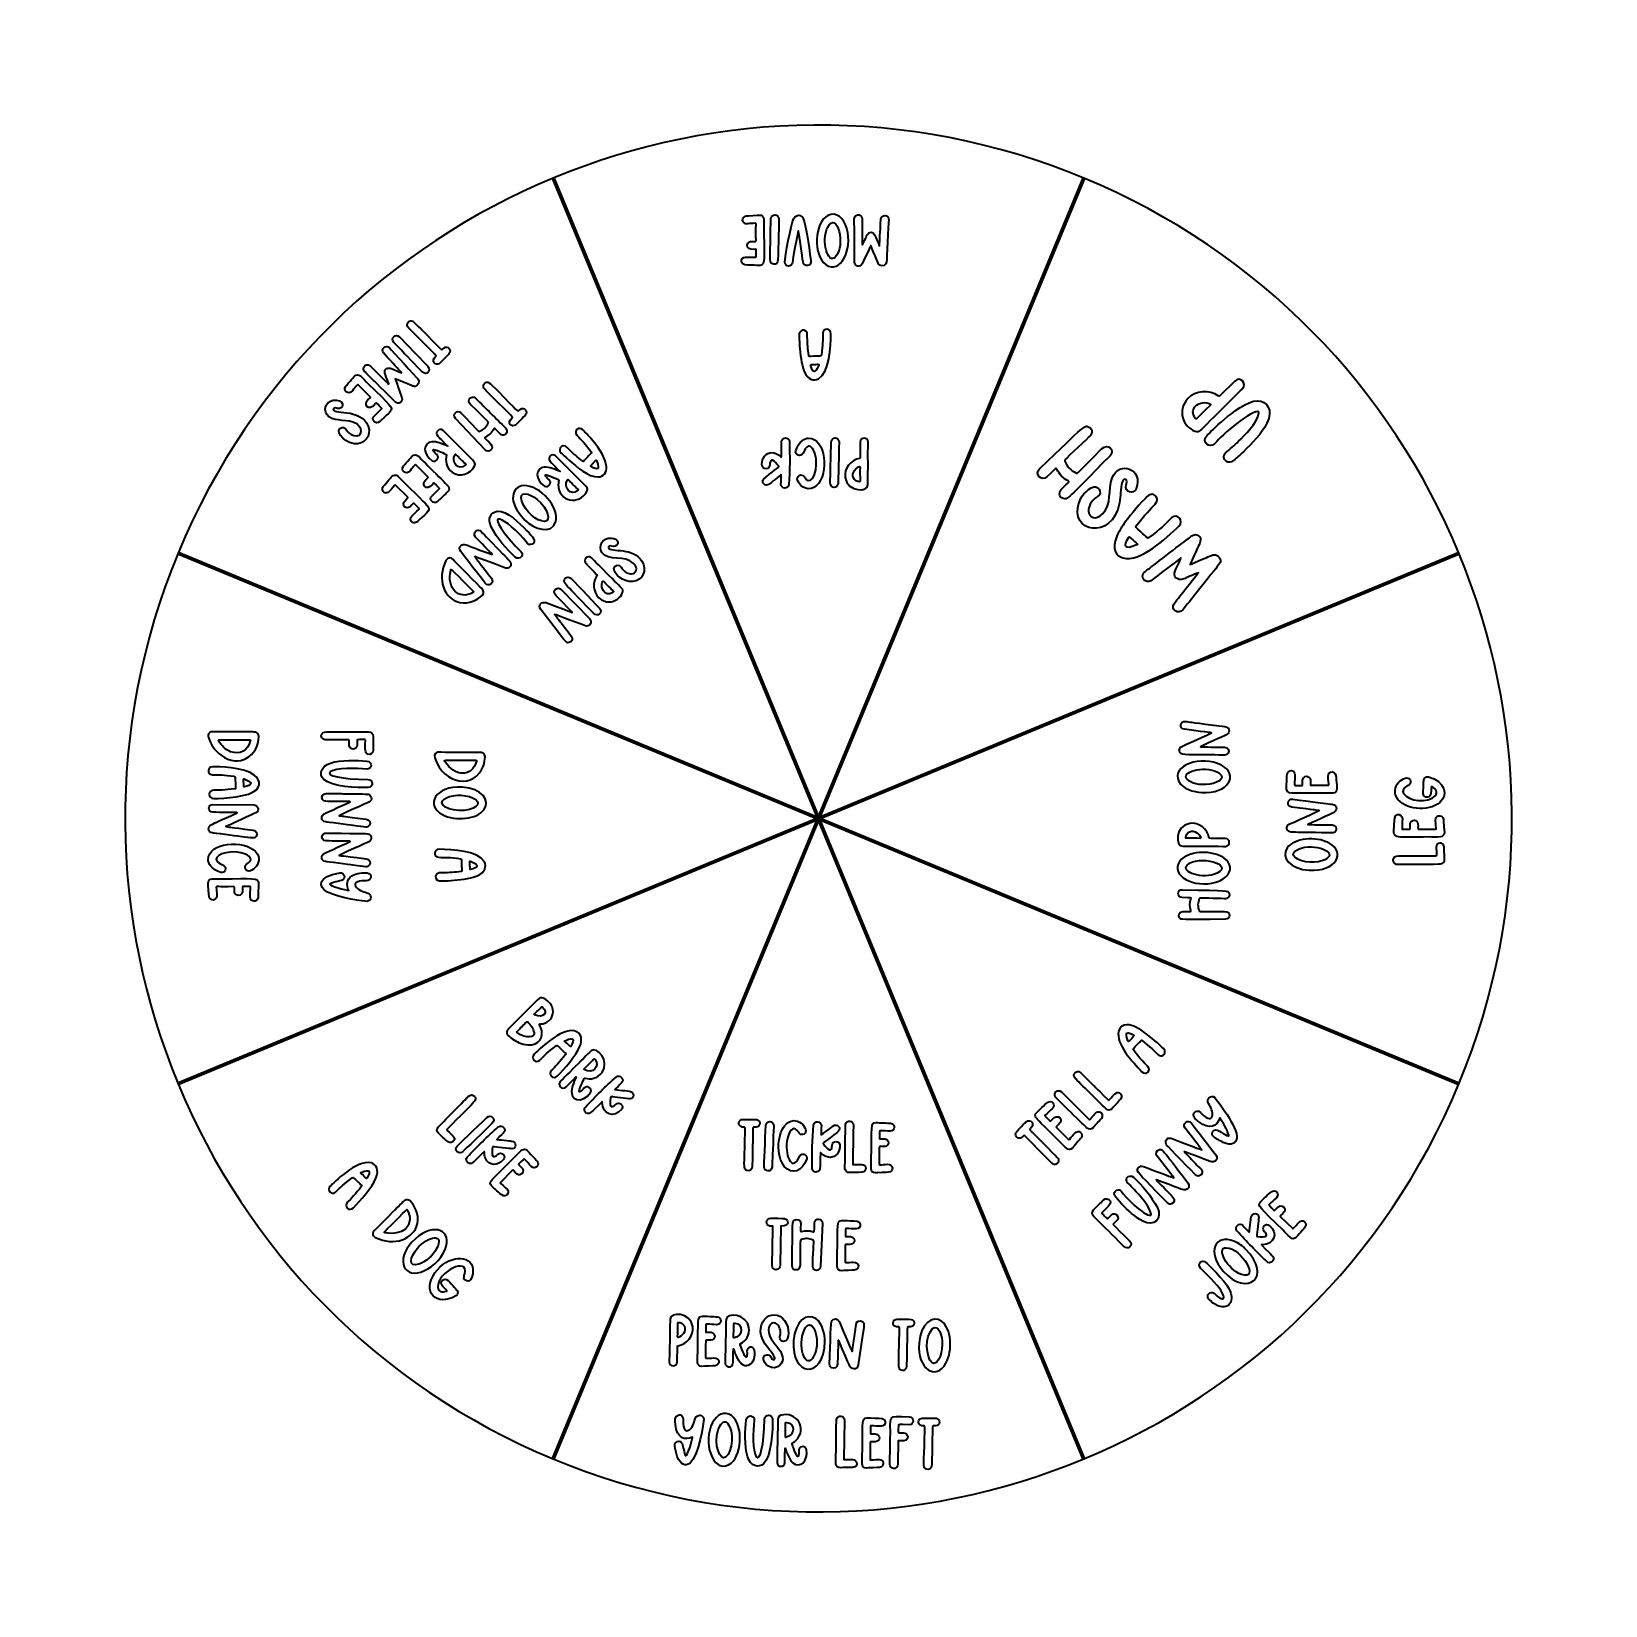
# Model space of a CAD drawing. Header units: inches. Extents: x -0.8 to 12.8, y -0.8 to 12.8.
import ezdxf

# ---------------------------------------------------------------- set-up
doc = ezdxf.new("R2010")
doc.units = ezdxf.units.IN
doc.header["$MEASUREMENT"] = 0
doc.layers.add('_U+0421_U+043B_U+043E_U+0439 1', color=7, linetype='Continuous')

msp = doc.modelspace()

# ---------------------------------------------------------------- linework, layer by layer
at = {"layer": '_U+0421_U+043B_U+043E_U+0439 1', "color": 7, "lineweight": 106, "true_color": 0xffffff}
for points in [[(3.703, 0.457), (8.297, 11.543)], [(3.705, 11.544), (8.295, 0.456)], [(0.456, 3.705), (11.544, 8.295)], [(0.457, 8.297), (11.543, 3.703)]]:
    msp.add_lwpolyline(points, dxfattribs=at)
at = {"layer": '_U+0421_U+043B_U+043E_U+0439 1', "color": 22, "lineweight": 35, "true_color": 0xe52421}
msp.add_open_spline([(11.543, 3.703), (10.274, 0.642), (6.764, -0.811), (3.703, 0.457), (0.642, 1.726), (-0.811, 5.236), (0.457, 8.297), (1.726, 11.358), (5.236, 12.811), (8.297, 11.543), (11.358, 10.274), (12.811, 6.764), (11.543, 3.703)], degree=3, knots=[0, 0, 0, 0, 1, 1, 1, 2, 2, 2, 3, 3, 3, 4, 4, 4, 4], dxfattribs=at)
at = {"layer": '_U+0421_U+043B_U+043E_U+0439 1', "color": 98, "lineweight": 35, "true_color": 0x010202}
for points, knots in [([(5.421, 10.789), (5.554, 10.785), (5.53, 10.755), (5.527, 11.1), (5.527, 11.114), (5.528, 11.155), (5.527, 11.188), (5.527, 11.209), (5.511, 11.223), (5.49, 11.223), (5.477, 11.223), (5.385, 11.216), (5.375, 11.215), (5.33, 11.211), (5.331, 11.141), (5.388, 11.147), (5.409, 11.149), (5.43, 11.15), (5.451, 11.152), (5.466, 11.154), (5.455, 11.145), (5.46, 11.001), (5.46, 10.992), (5.454, 10.995), (5.434, 10.994), (5.417, 10.994), (5.399, 10.996), (5.388, 10.98), (5.373, 10.957), (5.387, 10.929), (5.415, 10.927), (5.458, 10.923), (5.461, 10.933), (5.46, 10.917), (5.459, 10.9), (5.46, 10.882), (5.46, 10.865), (5.46, 10.857), (5.46, 10.856), (5.452, 10.857), (5.424, 10.857), (5.397, 10.858), (5.369, 10.859), (5.346, 10.86), (5.328, 10.839), (5.334, 10.816), (5.342, 10.788), (5.37, 10.791), (5.421, 10.789)], [0, 0, 0, 0, 1, 1, 1, 2, 2, 2, 3, 3, 3, 4, 4, 4, 5, 5, 5, 6, 6, 6, 7, 7, 7, 8, 8, 8, 9, 9, 9, 10, 10, 10, 11, 11, 11, 12, 12, 12, 13, 13, 13, 14, 14, 14, 15, 15, 15, 16, 16, 16, 16]), ([(5.649, 10.832), (5.652, 10.939), (5.657, 11.184), (5.657, 11.189), (5.656, 11.234), (5.59, 11.237), (5.588, 11.189), (5.586, 11.119), (5.585, 11.089), (5.581, 10.838), (5.581, 10.838), (5.581, 10.838), (5.581, 10.838), (5.581, 10.782), (5.648, 10.786), (5.649, 10.832)], [0, 0, 0, 0, 1, 1, 1, 2, 2, 2, 3, 3, 3, 4, 4, 4, 5, 5, 5, 5]), ([(5.776, 10.814), (5.78, 10.852), (5.779, 10.862), (5.825, 11.082), (5.825, 11.082), (5.825, 11.082), (5.826, 11.082), (5.835, 11.045), (5.859, 10.866), (5.866, 10.817), (5.872, 10.768), (5.941, 10.776), (5.933, 10.829), (5.913, 10.978), (5.893, 11.134), (5.867, 11.193), (5.852, 11.228), (5.809, 11.236), (5.785, 11.189), (5.763, 11.147), (5.707, 10.857), (5.708, 10.814), (5.71, 10.771), (5.771, 10.769), (5.776, 10.814)], [0, 0, 0, 0, 1, 1, 1, 2, 2, 2, 3, 3, 3, 4, 4, 4, 5, 5, 5, 6, 6, 6, 7, 7, 7, 8, 8, 8, 8]), ([(6.08, 11.218), (6.156, 11.257), (6.219, 11.193), (6.244, 11.107), (6.3, 10.918), (6.185, 10.708), (6.065, 10.792), (5.951, 10.872), (5.964, 11.158), (6.08, 11.218)], [0, 0, 0, 0, 1, 1, 1, 2, 2, 2, 3, 3, 3, 3]), ([(6.143, 10.857), (6.245, 10.96), (6.156, 11.265), (6.081, 11.119), (6.018, 10.995), (6.082, 10.796), (6.143, 10.857)], [0, 0, 0, 0, 1, 1, 1, 2, 2, 2, 2]), ([(6.311, 10.814), (6.313, 10.778), (6.36, 10.766), (6.377, 10.801), (6.463, 10.979), (6.44, 10.933), (6.452, 10.958), (6.517, 10.805), (6.516, 10.798), (6.528, 10.79), (6.552, 10.773), (6.588, 10.79), (6.589, 10.819), (6.59, 10.833), (6.605, 11.138), (6.608, 11.182), (6.611, 11.227), (6.542, 11.232), (6.54, 11.187), (6.532, 11.065), (6.531, 10.998), (6.527, 10.956), (6.516, 10.982), (6.5, 11.02), (6.486, 11.052), (6.474, 11.08), (6.437, 11.082), (6.423, 11.053), (6.418, 11.044), (6.416, 11.039), (6.381, 10.966), (6.38, 10.966), (6.38, 10.967), (6.379, 10.967), (6.379, 10.969), (6.378, 11.19), (6.378, 11.193), (6.376, 11.226), (6.331, 11.237), (6.314, 11.207), (6.307, 11.194), (6.31, 11.19), (6.311, 11.08), (6.311, 11.075), (6.311, 10.818), (6.311, 10.814)], [0, 0, 0, 0, 1, 1, 1, 2, 2, 2, 3, 3, 3, 4, 4, 4, 5, 5, 5, 6, 6, 6, 7, 7, 7, 8, 8, 8, 9, 9, 9, 10, 10, 10, 11, 11, 11, 12, 12, 12, 13, 13, 13, 14, 14, 14, 15, 15, 15, 15]), ([(2.669, 10.029), (2.675, 10.023), (2.681, 10.016), (2.687, 10.011), (2.691, 10.007), (2.692, 10.004), (2.688, 10), (2.638, 9.952), (2.686, 9.916), (2.718, 9.936), (2.723, 9.939), (2.798, 10.017), (2.802, 10.021), (2.832, 10.053), (2.793, 10.098), (2.758, 10.072), (2.754, 10.069), (2.75, 10.065), (2.746, 10.061), (2.736, 10.051), (2.75, 10.045), (2.616, 10.179), (2.616, 10.179), (2.616, 10.179), (2.616, 10.179), (2.608, 10.187), (2.506, 10.289), (2.497, 10.297), (2.475, 10.319), (2.437, 10.301), (2.44, 10.269), (2.442, 10.252), (2.434, 10.264), (2.669, 10.029)], [0, 0, 0, 0, 1, 1, 1, 2, 2, 2, 3, 3, 3, 4, 4, 4, 5, 5, 5, 6, 6, 6, 7, 7, 7, 8, 8, 8, 9, 9, 9, 10, 10, 10, 11, 11, 11, 11]), ([(5.961, 10.001), (6.015, 10.003), (6.022, 9.998), (6.025, 10.011), (6.039, 10.105), (6.035, 10.136), (6.038, 10.2), (6.04, 10.249), (6.109, 10.245), (6.107, 10.196), (6.104, 10.084), (6.097, 9.861), (5.999, 9.805), (5.96, 9.782), (5.906, 9.797), (5.877, 9.868), (5.851, 9.932), (5.842, 10.025), (5.837, 10.091), (5.83, 10.183), (5.831, 10.201), (5.843, 10.215), (5.862, 10.236), (5.892, 10.229), (5.901, 10.203), (5.904, 10.193), (5.903, 10.188), (5.903, 10.167), (5.904, 10.113), (5.908, 10.06), (5.915, 10.006), (5.916, 9.996), (5.92, 10), (5.961, 10.001)], [0, 0, 0, 0, 1, 1, 1, 2, 2, 2, 3, 3, 3, 4, 4, 4, 5, 5, 5, 6, 6, 6, 7, 7, 7, 8, 8, 8, 9, 9, 9, 10, 10, 10, 11, 11, 11, 11]), ([(2.15, 9.791), (2.153, 9.788), (2.336, 9.607), (2.339, 9.604), (2.365, 9.58), (2.407, 9.604), (2.394, 9.641), (2.33, 9.822), (2.344, 9.783), (2.337, 9.805), (2.352, 9.799), (2.366, 9.793), (2.38, 9.788), (2.486, 9.744), (2.495, 9.738), (2.509, 9.74), (2.538, 9.745), (2.551, 9.782), (2.531, 9.804), (2.519, 9.818), (2.312, 10.046), (2.288, 10.073), (2.258, 10.107), (2.206, 10.063), (2.236, 10.029), (2.328, 9.925), (2.361, 9.892), (2.39, 9.857), (2.289, 9.899), (2.277, 9.909), (2.256, 9.889), (2.236, 9.869), (2.246, 9.857), (2.28, 9.761), (2.28, 9.761), (2.279, 9.76), (2.279, 9.76), (2.277, 9.762), (2.12, 9.917), (2.118, 9.919), (2.093, 9.941), (2.053, 9.917), (2.063, 9.884), (2.067, 9.87), (2.071, 9.87), (2.15, 9.791)], [0, 0, 0, 0, 1, 1, 1, 2, 2, 2, 3, 3, 3, 4, 4, 4, 5, 5, 5, 6, 6, 6, 7, 7, 7, 8, 8, 8, 9, 9, 9, 10, 10, 10, 11, 11, 11, 12, 12, 12, 13, 13, 13, 14, 14, 14, 15, 15, 15, 15]), ([(2.568, 9.868), (2.568, 9.867), (2.568, 9.867), (2.568, 9.867), (2.608, 9.827), (2.652, 9.878), (2.62, 9.912), (2.605, 9.928), (2.627, 9.906), (2.512, 10.025), (2.512, 10.025), (2.373, 10.169), (2.373, 10.169), (2.341, 10.201), (2.292, 10.156), (2.325, 10.121), (2.423, 10.017), (2.466, 9.973), (2.568, 9.868)], [0, 0, 0, 0, 1, 1, 1, 2, 2, 2, 3, 3, 3, 4, 4, 4, 5, 5, 5, 6, 6, 6, 6]), ([(1.966, 9.702), (1.979, 9.719), (1.993, 9.734), (2.007, 9.75), (2.011, 9.755), (2.014, 9.755), (2.018, 9.751), (2.018, 9.751), (2.12, 9.65), (2.12, 9.65), (2.123, 9.647), (2.123, 9.644), (2.12, 9.641), (2.089, 9.612), (2.081, 9.601), (2.084, 9.584), (2.089, 9.557), (2.119, 9.547), (2.141, 9.566), (2.185, 9.603), (2.157, 9.611), (2.216, 9.554), (2.222, 9.548), (2.222, 9.548), (2.216, 9.542), (2.196, 9.523), (2.176, 9.504), (2.156, 9.486), (2.123, 9.455), (2.166, 9.404), (2.202, 9.435), (2.219, 9.45), (2.277, 9.505), (2.294, 9.522), (2.326, 9.555), (2.297, 9.572), (2.098, 9.768), (2.084, 9.782), (2.058, 9.809), (2.035, 9.83), (2.02, 9.845), (1.999, 9.843), (1.984, 9.828), (1.975, 9.819), (1.915, 9.749), (1.909, 9.741), (1.88, 9.707), (1.93, 9.658), (1.966, 9.702)], [0, 0, 0, 0, 1, 1, 1, 2, 2, 2, 3, 3, 3, 4, 4, 4, 5, 5, 5, 6, 6, 6, 7, 7, 7, 8, 8, 8, 9, 9, 9, 10, 10, 10, 11, 11, 11, 12, 12, 12, 13, 13, 13, 14, 14, 14, 15, 15, 15, 16, 16, 16, 16]), ([(5.932, 9.924), (5.951, 9.854), (5.971, 9.847), (6, 9.919), (6.006, 9.932), (6.006, 9.931), (5.99, 9.931), (5.974, 9.929), (5.955, 9.93), (5.936, 9.928), (5.933, 9.928), (5.931, 9.928), (5.932, 9.924)], [0, 0, 0, 0, 1, 1, 1, 2, 2, 2, 3, 3, 3, 4, 4, 4, 4]), ([(9.196, 9.634), (9.26, 9.704), (9.385, 9.712), (9.46, 9.658), (9.471, 9.65), (9.461, 9.649), (9.602, 9.785), (9.65, 9.832), (9.712, 9.766), (9.67, 9.721), (9.667, 9.718), (9.312, 9.365), (9.31, 9.363), (9.298, 9.348), (9.275, 9.344), (9.256, 9.352), (9.158, 9.395), (9.099, 9.524), (9.196, 9.634)], [0, 0, 0, 0, 1, 1, 1, 2, 2, 2, 3, 3, 3, 4, 4, 4, 5, 5, 5, 6, 6, 6, 6]), ([(3.114, 9.713), (3.116, 9.71), (3.345, 9.481), (3.347, 9.479), (3.351, 9.475), (3.352, 9.473), (3.348, 9.469), (3.297, 9.42), (3.347, 9.385), (3.378, 9.405), (3.383, 9.408), (3.458, 9.485), (3.462, 9.49), (3.492, 9.522), (3.453, 9.567), (3.418, 9.541), (3.39, 9.519), (3.425, 9.498), (3.276, 9.647), (3.276, 9.647), (3.276, 9.647), (3.276, 9.647), (3.152, 9.771), (3.147, 9.786), (3.118, 9.772), (3.106, 9.765), (3.098, 9.752), (3.1, 9.737), (3.101, 9.727), (3.107, 9.719), (3.114, 9.713)], [0, 0, 0, 0, 1, 1, 1, 2, 2, 2, 3, 3, 3, 4, 4, 4, 5, 5, 5, 6, 6, 6, 7, 7, 7, 8, 8, 8, 9, 9, 9, 10, 10, 10, 10]), ([(1.97, 9.431), (2.074, 9.394), (2.055, 9.291), (1.977, 9.315), (1.906, 9.337), (1.916, 9.392), (1.876, 9.384), (1.809, 9.371), (1.872, 9.261), (1.98, 9.244), (2.069, 9.231), (2.134, 9.311), (2.103, 9.395), (2.041, 9.561), (1.774, 9.489), (1.802, 9.546), (1.807, 9.558), (1.825, 9.552), (1.837, 9.549), (1.882, 9.537), (1.914, 9.61), (1.828, 9.621), (1.745, 9.631), (1.711, 9.546), (1.744, 9.497), (1.786, 9.433), (1.9, 9.456), (1.97, 9.431)], [0, 0, 0, 0, 1, 1, 1, 2, 2, 2, 3, 3, 3, 4, 4, 4, 5, 5, 5, 6, 6, 6, 7, 7, 7, 8, 8, 8, 9, 9, 9, 9]), ([(3.115, 9.192), (3.148, 9.158), (3.198, 9.204), (3.164, 9.24), (3.109, 9.298), (3.106, 9.293), (3.119, 9.301), (3.15, 9.318), (3.174, 9.341), (3.191, 9.372), (3.195, 9.378), (3.195, 9.378), (3.201, 9.373), (3.244, 9.33), (3.256, 9.31), (3.282, 9.321), (3.305, 9.33), (3.313, 9.358), (3.291, 9.38), (3.213, 9.457), (3.12, 9.55), (3.032, 9.637), (3, 9.668), (2.947, 9.625), (2.989, 9.583), (3.149, 9.424), (3.146, 9.435), (3.14, 9.421), (3.126, 9.388), (3.101, 9.365), (3.067, 9.352), (3.062, 9.35), (3.059, 9.35), (3.055, 9.354), (3.047, 9.364), (2.914, 9.503), (2.905, 9.512), (2.873, 9.542), (2.825, 9.498), (2.859, 9.462), (2.859, 9.462), (3.115, 9.192), (3.115, 9.192)], [0, 0, 0, 0, 1, 1, 1, 2, 2, 2, 3, 3, 3, 4, 4, 4, 5, 5, 5, 6, 6, 6, 7, 7, 7, 8, 8, 8, 9, 9, 9, 10, 10, 10, 11, 11, 11, 12, 12, 12, 13, 13, 13, 14, 14, 14, 14]), ([(9.253, 9.476), (9.277, 9.437), (9.258, 9.457), (9.392, 9.577), (9.408, 9.591), (9.36, 9.598), (9.342, 9.599), (9.319, 9.599), (9.296, 9.593), (9.277, 9.58), (9.24, 9.556), (9.23, 9.513), (9.253, 9.476)], [0, 0, 0, 0, 1, 1, 1, 2, 2, 2, 3, 3, 3, 4, 4, 4, 4]), ([(9.359, 9.31), (9.315, 9.261), (9.382, 9.197), (9.428, 9.244), (9.442, 9.258), (9.506, 9.327), (9.591, 9.396), (9.634, 9.432), (9.731, 9.504), (9.785, 9.519), (9.808, 9.525), (9.814, 9.519), (9.809, 9.496), (9.795, 9.426), (9.685, 9.314), (9.636, 9.265), (9.6, 9.23), (9.563, 9.196), (9.523, 9.165), (9.5, 9.147), (9.503, 9.109), (9.527, 9.093), (9.548, 9.079), (9.569, 9.08), (9.592, 9.099), (9.622, 9.123), (9.651, 9.148), (9.678, 9.174), (9.75, 9.244), (9.835, 9.331), (9.881, 9.421), (9.938, 9.532), (9.883, 9.616), (9.8, 9.616), (9.714, 9.615), (9.579, 9.511), (9.513, 9.455), (9.439, 9.392), (9.377, 9.33), (9.359, 9.31)], [0, 0, 0, 0, 1, 1, 1, 2, 2, 2, 3, 3, 3, 4, 4, 4, 5, 5, 5, 6, 6, 6, 7, 7, 7, 8, 8, 8, 9, 9, 9, 10, 10, 10, 11, 11, 11, 12, 12, 12, 13, 13, 13, 13]), ([(7.979, 8.959), (8.064, 9.039), (8.054, 9.037), (8.062, 9.021), (8.086, 8.978), (8.118, 8.945), (8.16, 8.921), (8.175, 8.913), (8.171, 8.92), (8.101, 8.847), (8.071, 8.815), (8.091, 8.769), (8.13, 8.767), (8.157, 8.765), (8.139, 8.748), (8.524, 9.14), (8.567, 9.183), (8.508, 9.257), (8.45, 9.199), (8.227, 8.974), (8.245, 8.985), (8.228, 8.992), (8.182, 9.011), (8.151, 9.045), (8.133, 9.092), (8.13, 9.099), (8.131, 9.103), (8.136, 9.108), (8.149, 9.12), (8.34, 9.301), (8.353, 9.315), (8.376, 9.34), (8.367, 9.379), (8.335, 9.391), (8.3, 9.403), (8.321, 9.417), (7.913, 9.026), (7.866, 8.981), (7.93, 8.913), (7.979, 8.959)], [0, 0, 0, 0, 1, 1, 1, 2, 2, 2, 3, 3, 3, 4, 4, 4, 5, 5, 5, 6, 6, 6, 7, 7, 7, 8, 8, 8, 9, 9, 9, 10, 10, 10, 11, 11, 11, 12, 12, 12, 13, 13, 13, 13]), ([(2.79, 9.221), (2.791, 9.221), (2.791, 9.222), (2.791, 9.222), (2.717, 9.296), (2.714, 9.299), (2.704, 9.31), (2.676, 9.342), (2.718, 9.386), (2.751, 9.358), (2.751, 9.358), (3.004, 9.105), (3.005, 9.105), (3.018, 9.091), (3.037, 9.075), (3.023, 9.05), (2.987, 8.981), (2.897, 8.95), (2.83, 8.996), (2.775, 9.035), (2.769, 9.101), (2.781, 9.144), (2.782, 9.147), (2.781, 9.15), (2.777, 9.151), (2.734, 9.173), (2.689, 9.19), (2.675, 9.192), (2.671, 9.192), (2.666, 9.196), (2.664, 9.192), (2.661, 9.189), (2.665, 9.184), (2.667, 9.18), (2.674, 9.169), (2.683, 9.161), (2.693, 9.153), (2.729, 9.126), (2.689, 9.075), (2.657, 9.096), (2.571, 9.151), (2.576, 9.252), (2.653, 9.26), (2.691, 9.265), (2.749, 9.24), (2.785, 9.224), (2.787, 9.223), (2.788, 9.222), (2.79, 9.221)], [0, 0, 0, 0, 1, 1, 1, 2, 2, 2, 3, 3, 3, 4, 4, 4, 5, 5, 5, 6, 6, 6, 7, 7, 7, 8, 8, 8, 9, 9, 9, 10, 10, 10, 11, 11, 11, 12, 12, 12, 13, 13, 13, 14, 14, 14, 15, 15, 15, 16, 16, 16, 16]), ([(3.76, 9.19), (3.759, 9.218), (3.785, 9.234), (3.81, 9.222), (3.818, 9.218), (3.829, 9.206), (3.837, 9.198), (3.875, 9.161), (3.916, 9.126), (3.959, 9.093), (3.963, 9.09), (3.965, 9.09), (3.969, 9.094), (3.98, 9.107), (4.021, 9.15), (4.032, 9.161), (4.036, 9.166), (4.036, 9.169), (4.033, 9.174), (3.977, 9.251), (3.952, 9.27), (3.909, 9.317), (3.876, 9.353), (3.927, 9.399), (3.96, 9.364), (3.985, 9.338), (4.01, 9.313), (4.033, 9.286), (4.207, 9.084), (4.189, 8.961), (4.09, 8.956), (4.015, 8.952), (3.9, 9.049), (3.844, 9.098), (3.767, 9.164), (3.761, 9.174), (3.76, 9.19)], [0, 0, 0, 0, 1, 1, 1, 2, 2, 2, 3, 3, 3, 4, 4, 4, 5, 5, 5, 6, 6, 6, 7, 7, 7, 8, 8, 8, 9, 9, 9, 10, 10, 10, 11, 11, 11, 12, 12, 12, 12]), ([(5.547, 9.027), (5.566, 9.028), (5.579, 9.042), (5.58, 9.06), (5.58, 9.065), (5.58, 9.07), (5.58, 9.074), (5.581, 9.088), (5.588, 9.105), (5.602, 9.1), (5.62, 9.095), (5.637, 9.071), (5.653, 9.052), (5.661, 9.041), (5.658, 9.045), (5.568, 8.974), (5.555, 8.963), (5.54, 8.953), (5.528, 8.941), (5.497, 8.912), (5.538, 8.865), (5.576, 8.895), (5.58, 8.898), (5.672, 8.973), (5.676, 8.974), (5.676, 8.96), (5.676, 8.912), (5.675, 8.894), (5.674, 8.851), (5.74, 8.847), (5.743, 8.891), (5.753, 9.014), (5.751, 9.14), (5.749, 9.264), (5.748, 9.304), (5.681, 9.308), (5.68, 9.258), (5.68, 9.256), (5.679, 9.128), (5.678, 9.126), (5.675, 9.127), (5.674, 9.129), (5.673, 9.131), (5.626, 9.178), (5.566, 9.177), (5.534, 9.137), (5.503, 9.098), (5.499, 9.024), (5.547, 9.027)], [0, 0, 0, 0, 1, 1, 1, 2, 2, 2, 3, 3, 3, 4, 4, 4, 5, 5, 5, 6, 6, 6, 7, 7, 7, 8, 8, 8, 9, 9, 9, 10, 10, 10, 11, 11, 11, 12, 12, 12, 13, 13, 13, 14, 14, 14, 15, 15, 15, 16, 16, 16, 16]), ([(5.914, 9.292), (5.886, 9.293), (5.829, 9.265), (5.803, 9.183), (5.792, 9.146), (5.848, 9.123), (5.867, 9.161), (5.873, 9.174), (5.879, 9.196), (5.898, 9.214), (5.928, 9.242), (5.956, 9.199), (5.968, 9.161), (6.009, 9.032), (5.945, 8.874), (5.891, 8.938), (5.886, 8.944), (5.883, 8.95), (5.879, 8.956), (5.852, 8.995), (5.801, 8.962), (5.819, 8.924), (5.848, 8.862), (5.922, 8.825), (5.983, 8.882), (6.093, 8.984), (6.065, 9.292), (5.914, 9.292)], [0, 0, 0, 0, 1, 1, 1, 2, 2, 2, 3, 3, 3, 4, 4, 4, 5, 5, 5, 6, 6, 6, 7, 7, 7, 8, 8, 8, 9, 9, 9, 9]), ([(6.11, 9.258), (6.108, 9.188), (6.107, 9.159), (6.102, 8.908), (6.102, 8.908), (6.102, 8.908), (6.102, 8.908), (6.102, 8.851), (6.169, 8.855), (6.17, 8.902), (6.173, 9.005), (6.178, 9.254), (6.178, 9.259), (6.178, 9.279), (6.162, 9.294), (6.143, 9.294), (6.125, 9.293), (6.11, 9.278), (6.11, 9.258)], [0, 0, 0, 0, 1, 1, 1, 2, 2, 2, 3, 3, 3, 4, 4, 4, 5, 5, 5, 6, 6, 6, 6]), ([(6.354, 9.117), (6.363, 9.119), (6.359, 9.111), (6.361, 9.256), (6.362, 9.304), (6.428, 9.303), (6.429, 9.258), (6.43, 9.223), (6.428, 9.182), (6.428, 9.168), (6.429, 9.068), (6.428, 8.888), (6.428, 8.888), (6.434, 8.826), (6.253, 8.818), (6.231, 8.951), (6.218, 9.028), (6.282, 9.105), (6.354, 9.117)], [0, 0, 0, 0, 1, 1, 1, 2, 2, 2, 3, 3, 3, 4, 4, 4, 5, 5, 5, 6, 6, 6, 6]), ([(2.655, 8.793), (2.622, 8.763), (2.665, 8.712), (2.701, 8.743), (2.719, 8.758), (2.775, 8.812), (2.793, 8.83), (2.805, 8.842), (2.806, 8.859), (2.797, 8.874), (2.787, 8.889), (2.546, 9.126), (2.534, 9.138), (2.519, 9.152), (2.498, 9.151), (2.483, 9.136), (2.474, 9.126), (2.414, 9.056), (2.408, 9.049), (2.379, 9.014), (2.429, 8.966), (2.465, 9.01), (2.478, 9.026), (2.492, 9.042), (2.506, 9.058), (2.51, 9.063), (2.513, 9.063), (2.517, 9.058), (2.517, 9.058), (2.619, 8.958), (2.619, 8.958), (2.622, 8.954), (2.622, 8.952), (2.619, 8.948), (2.588, 8.919), (2.58, 8.908), (2.583, 8.892), (2.588, 8.865), (2.618, 8.855), (2.64, 8.873), (2.684, 8.91), (2.656, 8.919), (2.715, 8.862), (2.721, 8.856), (2.722, 8.855), (2.715, 8.85), (2.695, 8.831), (2.676, 8.812), (2.655, 8.793)], [0, 0, 0, 0, 1, 1, 1, 2, 2, 2, 3, 3, 3, 4, 4, 4, 5, 5, 5, 6, 6, 6, 7, 7, 7, 8, 8, 8, 9, 9, 9, 10, 10, 10, 11, 11, 11, 12, 12, 12, 13, 13, 13, 14, 14, 14, 15, 15, 15, 16, 16, 16, 16]), ([(2.943, 9.056), (2.95, 9.062), (2.95, 9.062), (2.944, 9.069), (2.931, 9.082), (2.918, 9.095), (2.904, 9.108), (2.904, 9.108), (2.904, 9.108), (2.904, 9.108), (2.889, 9.124), (2.878, 9.135), (2.862, 9.15), (2.86, 9.152), (2.858, 9.156), (2.855, 9.151), (2.813, 9.082), (2.884, 9.008), (2.943, 9.056)], [0, 0, 0, 0, 1, 1, 1, 2, 2, 2, 3, 3, 3, 4, 4, 4, 5, 5, 5, 6, 6, 6, 6]), ([(3.625, 9.041), (3.666, 9.046), (3.728, 9.017), (3.763, 9.002), (3.763, 9.002), (3.763, 9.002), (3.764, 9.003), (3.69, 9.076), (3.687, 9.079), (3.677, 9.091), (3.649, 9.123), (3.69, 9.166), (3.724, 9.139), (3.724, 9.139), (3.977, 8.886), (3.977, 8.886), (3.991, 8.872), (4.009, 8.856), (3.996, 8.831), (3.931, 8.709), (3.747, 8.739), (3.748, 8.891), (3.748, 8.902), (3.75, 8.913), (3.753, 8.924), (3.754, 8.928), (3.753, 8.93), (3.75, 8.932), (3.739, 8.937), (3.643, 8.983), (3.636, 8.973), (3.633, 8.969), (3.638, 8.965), (3.64, 8.961), (3.646, 8.95), (3.655, 8.941), (3.665, 8.934), (3.701, 8.907), (3.662, 8.856), (3.629, 8.877), (3.543, 8.933), (3.549, 9.033), (3.625, 9.041)], [0, 0, 0, 0, 1, 1, 1, 2, 2, 2, 3, 3, 3, 4, 4, 4, 5, 5, 5, 6, 6, 6, 7, 7, 7, 8, 8, 8, 9, 9, 9, 10, 10, 10, 11, 11, 11, 12, 12, 12, 13, 13, 13, 14, 14, 14, 14]), ([(4.029, 9.047), (4.091, 9.011), (4.111, 9.02), (4.081, 9.092), (4.076, 9.105), (4.077, 9.104), (4.065, 9.093), (4.055, 9.08), (4.041, 9.067), (4.029, 9.053), (4.027, 9.051), (4.026, 9.049), (4.029, 9.047)], [0, 0, 0, 0, 1, 1, 1, 2, 2, 2, 3, 3, 3, 4, 4, 4, 4]), ([(6.341, 8.917), (6.344, 8.916), (6.349, 8.916), (6.352, 8.915), (6.358, 8.914), (6.36, 8.916), (6.36, 8.922), (6.359, 8.962), (6.358, 9.001), (6.36, 9.04), (6.361, 9.056), (6.334, 9.036), (6.323, 9.026), (6.286, 8.991), (6.288, 8.929), (6.341, 8.917)], [0, 0, 0, 0, 1, 1, 1, 2, 2, 2, 3, 3, 3, 4, 4, 4, 5, 5, 5, 5]), ([(8.459, 8.637), (8.401, 8.577), (8.338, 8.605), (8.336, 8.662), (8.335, 8.691), (8.354, 8.75), (8.415, 8.786), (8.466, 8.816), (8.421, 8.899), (8.36, 8.862), (8.295, 8.822), (8.255, 8.764), (8.244, 8.689), (8.208, 8.458), (8.591, 8.409), (8.613, 8.801), (8.616, 8.843), (8.621, 8.953), (8.659, 8.934), (8.674, 8.927), (8.667, 8.904), (8.662, 8.885), (8.646, 8.825), (8.728, 8.799), (8.75, 8.856), (8.814, 9.021), (8.602, 9.105), (8.542, 8.947), (8.502, 8.844), (8.543, 8.718), (8.459, 8.637)], [0, 0, 0, 0, 1, 1, 1, 2, 2, 2, 3, 3, 3, 4, 4, 4, 5, 5, 5, 6, 6, 6, 7, 7, 7, 8, 8, 8, 9, 9, 9, 10, 10, 10, 10]), ([(2.48, 8.618), (2.463, 8.602), (2.465, 8.574), (2.486, 8.563), (2.511, 8.548), (2.529, 8.57), (2.566, 8.605), (2.635, 8.67), (2.65, 8.673), (2.595, 8.729), (2.567, 8.757), (2.36, 8.962), (2.359, 8.963), (2.344, 8.977), (2.323, 8.976), (2.308, 8.96), (2.299, 8.951), (2.239, 8.881), (2.233, 8.874), (2.218, 8.856), (2.224, 8.829), (2.245, 8.82), (2.273, 8.808), (2.289, 8.832), (2.331, 8.883), (2.335, 8.888), (2.338, 8.887), (2.342, 8.883), (2.342, 8.883), (2.444, 8.783), (2.444, 8.783), (2.451, 8.776), (2.443, 8.775), (2.417, 8.745), (2.388, 8.712), (2.431, 8.67), (2.465, 8.698), (2.509, 8.735), (2.481, 8.744), (2.54, 8.686), (2.546, 8.681), (2.546, 8.68), (2.54, 8.675), (2.52, 8.656), (2.5, 8.637), (2.48, 8.618)], [0, 0, 0, 0, 1, 1, 1, 2, 2, 2, 3, 3, 3, 4, 4, 4, 5, 5, 5, 6, 6, 6, 7, 7, 7, 8, 8, 8, 9, 9, 9, 10, 10, 10, 11, 11, 11, 12, 12, 12, 13, 13, 13, 14, 14, 14, 15, 15, 15, 15]), ([(3.725, 8.565), (3.689, 8.458), (3.539, 8.501), (3.459, 8.583), (3.297, 8.745), (3.35, 8.876), (3.448, 8.881), (3.592, 8.887), (3.764, 8.686), (3.725, 8.565)], [0, 0, 0, 0, 1, 1, 1, 2, 2, 2, 3, 3, 3, 3]), ([(3.915, 8.837), (3.923, 8.843), (3.923, 8.843), (3.916, 8.849), (3.903, 8.863), (3.89, 8.876), (3.877, 8.889), (3.877, 8.889), (3.877, 8.889), (3.877, 8.889), (3.859, 8.907), (3.849, 8.917), (3.835, 8.931), (3.833, 8.933), (3.831, 8.936), (3.828, 8.932), (3.785, 8.862), (3.857, 8.789), (3.915, 8.837)], [0, 0, 0, 0, 1, 1, 1, 2, 2, 2, 3, 3, 3, 4, 4, 4, 5, 5, 5, 6, 6, 6, 6]), ([(3.432, 8.746), (3.461, 8.655), (3.563, 8.572), (3.628, 8.571), (3.694, 8.57), (3.654, 8.686), (3.566, 8.76), (3.495, 8.82), (3.401, 8.841), (3.432, 8.746)], [0, 0, 0, 0, 1, 1, 1, 2, 2, 2, 3, 3, 3, 3]), ([(8.845, 8.787), (8.873, 8.815), (8.908, 8.809), (8.923, 8.786), (8.939, 8.762), (8.929, 8.736), (8.913, 8.721), (8.876, 8.685), (8.819, 8.622), (8.749, 8.533), (8.74, 8.521), (8.748, 8.521), (8.788, 8.483), (8.845, 8.43), (8.846, 8.421), (8.86, 8.431), (8.966, 8.508), (8.991, 8.541), (9.056, 8.601), (9.105, 8.647), (9.168, 8.576), (9.12, 8.531), (9.008, 8.425), (8.785, 8.214), (8.634, 8.255), (8.575, 8.271), (8.537, 8.338), (8.578, 8.435), (8.598, 8.484), (8.628, 8.527), (8.658, 8.57), (8.702, 8.631), (8.79, 8.734), (8.845, 8.787)], [0, 0, 0, 0, 1, 1, 1, 2, 2, 2, 3, 3, 3, 4, 4, 4, 5, 5, 5, 6, 6, 6, 7, 7, 7, 8, 8, 8, 9, 9, 9, 10, 10, 10, 11, 11, 11, 11]), ([(3.481, 8.381), (3.494, 8.365), (3.521, 8.367), (3.533, 8.384), (3.551, 8.41), (3.535, 8.43), (3.474, 8.494), (3.417, 8.553), (3.303, 8.668), (3.221, 8.659), (3.167, 8.652), (3.129, 8.601), (3.17, 8.519), (3.214, 8.431), (3.307, 8.324), (3.375, 8.262), (3.393, 8.246), (3.418, 8.249), (3.43, 8.268), (3.45, 8.3), (3.414, 8.317), (3.377, 8.358), (3.058, 8.715), (3.301, 8.61), (3.481, 8.381)], [0, 0, 0, 0, 1, 1, 1, 2, 2, 2, 3, 3, 3, 4, 4, 4, 5, 5, 5, 6, 6, 6, 7, 7, 7, 8, 8, 8, 8]), ([(3.327, 8.23), (3.321, 8.235), (3.269, 8.289), (3.178, 8.382), (3.178, 8.382), (3.112, 8.451), (3.08, 8.484), (3.05, 8.515), (2.999, 8.47), (3.032, 8.435), (3.073, 8.393), (3.16, 8.303), (3.174, 8.29), (3.175, 8.288), (3.177, 8.287), (3.177, 8.284), (3.169, 8.286), (3.037, 8.336), (3.029, 8.339), (2.95, 8.369), (2.932, 8.382), (2.905, 8.361), (2.89, 8.349), (2.89, 8.328), (2.904, 8.31), (2.905, 8.309), (3.114, 8.039), (3.116, 8.036), (3.145, 8), (3.2, 8.04), (3.169, 8.079), (3.005, 8.291), (3.054, 8.227), (3.025, 8.267), (3.03, 8.266), (3.285, 8.17), (3.29, 8.168), (3.329, 8.154), (3.354, 8.201), (3.327, 8.23)], [0, 0, 0, 0, 1, 1, 1, 2, 2, 2, 3, 3, 3, 4, 4, 4, 5, 5, 5, 6, 6, 6, 7, 7, 7, 8, 8, 8, 9, 9, 9, 10, 10, 10, 11, 11, 11, 12, 12, 12, 13, 13, 13, 13]), ([(9.128, 7.924), (9.111, 7.903), (9.092, 7.882), (9.077, 7.859), (9.063, 7.838), (9.068, 7.809), (9.087, 7.796), (9.11, 7.781), (9.137, 7.785), (9.154, 7.806), (9.172, 7.829), (9.189, 7.851), (9.207, 7.873), (9.49, 8.229), (9.487, 8.213), (9.475, 8.247), (9.463, 8.277), (9.433, 8.29), (9.402, 8.277), (9.355, 8.258), (9.336, 8.249), (9.217, 8.199), (9.221, 8.212), (9.26, 8.296), (9.281, 8.342), (9.295, 8.374), (9.327, 8.422), (9.288, 8.448), (9.254, 8.47), (9.231, 8.447), (9.198, 8.421), (9.184, 8.411), (8.894, 8.189), (8.864, 8.165), (8.848, 8.154), (8.832, 8.143), (8.818, 8.129), (8.794, 8.104), (8.804, 8.064), (8.837, 8.053), (8.872, 8.041), (8.868, 8.053), (9.136, 8.255), (9.137, 8.238), (9.076, 8.141), (9.081, 8.11), (9.086, 8.073), (9.128, 8.061), (9.154, 8.071), (9.166, 8.076), (9.178, 8.081), (9.19, 8.086), (9.222, 8.1), (9.254, 8.113), (9.288, 8.127), (9.283, 8.119), (9.134, 7.932), (9.128, 7.924)], [0, 0, 0, 0, 1, 1, 1, 2, 2, 2, 3, 3, 3, 4, 4, 4, 5, 5, 5, 6, 6, 6, 7, 7, 7, 8, 8, 8, 9, 9, 9, 10, 10, 10, 11, 11, 11, 12, 12, 12, 13, 13, 13, 14, 14, 14, 15, 15, 15, 16, 16, 16, 17, 17, 17, 18, 18, 18, 19, 19, 19, 19]), ([(4.186, 8.338), (4.177, 8.346), (4.182, 8.36), (4.196, 8.36), (4.211, 8.359), (4.239, 8.344), (4.256, 8.367), (4.269, 8.385), (4.271, 8.42), (4.21, 8.427), (4.126, 8.437), (4.092, 8.353), (4.125, 8.303), (4.179, 8.222), (4.325, 8.284), (4.399, 8.207), (4.443, 8.166), (4.422, 8.12), (4.381, 8.118), (4.358, 8.117), (4.316, 8.133), (4.291, 8.176), (4.277, 8.199), (4.237, 8.197), (4.23, 8.165), (4.224, 8.137), (4.273, 8.065), (4.361, 8.051), (4.45, 8.037), (4.515, 8.118), (4.484, 8.201), (4.429, 8.35), (4.232, 8.303), (4.186, 8.338)], [0, 0, 0, 0, 1, 1, 1, 2, 2, 2, 3, 3, 3, 4, 4, 4, 5, 5, 5, 6, 6, 6, 7, 7, 7, 8, 8, 8, 9, 9, 9, 10, 10, 10, 11, 11, 11, 11]), ([(8.693, 8.436), (8.69, 8.439), (8.688, 8.441), (8.685, 8.436), (8.636, 8.351), (8.648, 8.324), (8.747, 8.365), (8.764, 8.372), (8.764, 8.37), (8.748, 8.387), (8.73, 8.4), (8.713, 8.42), (8.693, 8.436)], [0, 0, 0, 0, 1, 1, 1, 2, 2, 2, 3, 3, 3, 4, 4, 4, 4]), ([(3.091, 7.932), (3.051, 7.892), (2.975, 7.853), (2.895, 7.87), (2.761, 7.898), (2.694, 8.07), (2.776, 8.233), (2.792, 8.264), (2.825, 8.26), (2.837, 8.241), (2.841, 8.234), (3.077, 7.999), (3.082, 7.994), (3.102, 7.974), (3.111, 7.952), (3.091, 7.932)], [0, 0, 0, 0, 1, 1, 1, 2, 2, 2, 3, 3, 3, 4, 4, 4, 5, 5, 5, 5]), ([(4.099, 7.91), (4.047, 7.958), (4.042, 8.049), (4.082, 8.103), (4.084, 8.107), (4.084, 8.11), (4.08, 8.113), (4.016, 8.176), (4.002, 8.192), (3.988, 8.206), (3.955, 8.241), (4.003, 8.286), (4.035, 8.256), (4.038, 8.253), (4.293, 7.996), (4.296, 7.994), (4.344, 7.953), (4.215, 7.808), (4.099, 7.91)], [0, 0, 0, 0, 1, 1, 1, 2, 2, 2, 3, 3, 3, 4, 4, 4, 5, 5, 5, 6, 6, 6, 6]), ([(2.919, 8.06), (2.808, 8.171), (2.821, 8.162), (2.817, 8.148), (2.779, 7.994), (2.887, 7.884), (3.011, 7.957), (3.022, 7.963), (3.026, 7.953), (2.919, 8.06)], [0, 0, 0, 0, 1, 1, 1, 2, 2, 2, 3, 3, 3, 3]), ([(4.104, 7.821), (4.037, 7.892), (3.86, 8.076), (3.857, 8.079), (3.825, 8.11), (3.776, 8.065), (3.809, 8.03), (3.867, 7.969), (3.881, 7.954), (4.052, 7.777), (4.052, 7.777), (4.052, 7.777), (4.052, 7.777), (4.091, 7.736), (4.137, 7.787), (4.104, 7.821)], [0, 0, 0, 0, 1, 1, 1, 2, 2, 2, 3, 3, 3, 4, 4, 4, 5, 5, 5, 5]), ([(4.214, 7.952), (4.217, 7.954), (4.22, 7.957), (4.223, 7.959), (4.233, 7.965), (4.226, 7.963), (4.16, 8.032), (4.153, 8.039), (4.147, 8.046), (4.14, 8.053), (4.128, 8.067), (4.113, 8.009), (4.138, 7.969), (4.155, 7.943), (4.187, 7.936), (4.214, 7.952)], [0, 0, 0, 0, 1, 1, 1, 2, 2, 2, 3, 3, 3, 4, 4, 4, 5, 5, 5, 5]), ([(3.981, 7.668), (4.02, 7.653), (4.046, 7.701), (4.018, 7.73), (4.018, 7.73), (3.771, 7.984), (3.771, 7.984), (3.741, 8.014), (3.69, 7.97), (3.723, 7.935), (3.725, 7.933), (3.869, 7.786), (3.868, 7.784), (3.861, 7.786), (3.651, 7.865), (3.643, 7.868), (3.606, 7.881), (3.566, 7.849), (3.596, 7.81), (3.596, 7.81), (3.741, 7.621), (3.741, 7.621), (3.811, 7.531), (3.814, 7.518), (3.84, 7.522), (3.867, 7.526), (3.878, 7.556), (3.86, 7.579), (3.702, 7.784), (3.742, 7.732), (3.716, 7.766), (3.721, 7.766), (3.977, 7.669), (3.981, 7.668)], [0, 0, 0, 0, 1, 1, 1, 2, 2, 2, 3, 3, 3, 4, 4, 4, 5, 5, 5, 6, 6, 6, 7, 7, 7, 8, 8, 8, 9, 9, 9, 10, 10, 10, 11, 11, 11, 11]), ([(9.517, 6.796), (9.485, 6.8), (9.452, 6.804), (9.42, 6.808), (9.204, 6.836), (9.214, 6.835), (9.174, 6.84), (9.128, 6.845), (9.117, 6.778), (9.167, 6.772), (9.427, 6.738), (9.355, 6.748), (9.401, 6.741), (9.397, 6.738), (9.149, 6.626), (9.144, 6.623), (9.128, 6.616), (9.12, 6.6), (9.123, 6.584), (9.133, 6.543), (9.163, 6.555), (9.38, 6.551), (9.527, 6.548), (9.532, 6.543), (9.546, 6.566), (9.559, 6.589), (9.542, 6.616), (9.515, 6.617), (9.457, 6.618), (9.326, 6.619), (9.312, 6.62), (9.31, 6.62), (9.308, 6.619), (9.306, 6.621), (9.313, 6.625), (9.517, 6.718), (9.525, 6.721), (9.541, 6.729), (9.551, 6.742), (9.553, 6.759), (9.555, 6.778), (9.54, 6.793), (9.517, 6.796)], [0, 0, 0, 0, 1, 1, 1, 2, 2, 2, 3, 3, 3, 4, 4, 4, 5, 5, 5, 6, 6, 6, 7, 7, 7, 8, 8, 8, 9, 9, 9, 10, 10, 10, 11, 11, 11, 12, 12, 12, 13, 13, 13, 14, 14, 14, 14]), ([(0.72, 6.702), (0.715, 6.717), (0.717, 6.73), (0.729, 6.741), (0.737, 6.749), (0.747, 6.752), (0.758, 6.75), (0.762, 6.749), (0.767, 6.749), (0.771, 6.749), (1.137, 6.749), (1.113, 6.75), (1.127, 6.747), (1.145, 6.743), (1.156, 6.73), (1.156, 6.711), (1.156, 6.54), (0.981, 6.432), (0.829, 6.547), (0.776, 6.587), (0.741, 6.639), (0.72, 6.702)], [0, 0, 0, 0, 1, 1, 1, 2, 2, 2, 3, 3, 3, 4, 4, 4, 5, 5, 5, 6, 6, 6, 7, 7, 7, 7]), ([(0.809, 6.671), (0.834, 6.629), (0.866, 6.596), (0.912, 6.578), (0.993, 6.547), (1.061, 6.59), (1.082, 6.672), (1.085, 6.684), (1.095, 6.68), (0.944, 6.68), (0.942, 6.68), (0.807, 6.681), (0.806, 6.679), (0.804, 6.676), (0.807, 6.673), (0.809, 6.671)], [0, 0, 0, 0, 1, 1, 1, 2, 2, 2, 3, 3, 3, 4, 4, 4, 5, 5, 5, 5]), ([(1.93, 6.682), (1.942, 6.682), (1.937, 6.677), (1.939, 6.633), (1.941, 6.588), (2.006, 6.588), (2.007, 6.636), (2.007, 6.677), (2.003, 6.682), (2.014, 6.682), (2.032, 6.683), (2.051, 6.682), (2.07, 6.683), (2.076, 6.683), (2.078, 6.681), (2.078, 6.674), (2.077, 6.59), (2.073, 6.567), (2.1, 6.557), (2.123, 6.549), (2.146, 6.565), (2.146, 6.59), (2.147, 6.63), (2.147, 6.671), (2.146, 6.711), (2.146, 6.734), (2.132, 6.751), (2.105, 6.751), (2.105, 6.751), (2.04, 6.75), (1.741, 6.75), (1.693, 6.75), (1.687, 6.708), (1.71, 6.689), (1.724, 6.678), (1.724, 6.681), (1.93, 6.682)], [0, 0, 0, 0, 1, 1, 1, 2, 2, 2, 3, 3, 3, 4, 4, 4, 5, 5, 5, 6, 6, 6, 7, 7, 7, 8, 8, 8, 9, 9, 9, 10, 10, 10, 11, 11, 11, 12, 12, 12, 12]), ([(3.114, 6.534), (3.114, 6.508), (3.109, 6.482), (3.1, 6.457), (3.027, 6.254), (2.757, 6.288), (2.679, 6.525), (2.668, 6.558), (2.694, 6.579), (2.716, 6.573), (2.724, 6.572), (3.056, 6.572), (3.064, 6.572), (3.092, 6.572), (3.114, 6.563), (3.114, 6.534)], [0, 0, 0, 0, 1, 1, 1, 2, 2, 2, 3, 3, 3, 4, 4, 4, 5, 5, 5, 5]), ([(9.317, 6.225), (9.243, 6.229), (9.15, 6.256), (9.118, 6.321), (9.048, 6.458), (9.315, 6.552), (9.487, 6.462), (9.642, 6.38), (9.547, 6.211), (9.317, 6.225)], [0, 0, 0, 0, 1, 1, 1, 2, 2, 2, 3, 3, 3, 3]), ([(1.138, 6.252), (1.078, 6.186), (0.85, 6.173), (0.768, 6.174), (0.713, 6.175), (0.716, 6.245), (0.766, 6.244), (0.804, 6.243), (0.865, 6.246), (0.948, 6.256), (0.959, 6.257), (0.954, 6.261), (0.953, 6.302), (0.951, 6.356), (0.956, 6.363), (0.943, 6.365), (0.849, 6.38), (0.819, 6.376), (0.754, 6.379), (0.706, 6.381), (0.71, 6.449), (0.758, 6.448), (0.801, 6.447), (1.015, 6.451), (1.117, 6.375), (1.167, 6.339), (1.171, 6.288), (1.138, 6.252)], [0, 0, 0, 0, 1, 1, 1, 2, 2, 2, 3, 3, 3, 4, 4, 4, 5, 5, 5, 6, 6, 6, 7, 7, 7, 8, 8, 8, 9, 9, 9, 9]), ([(2.103, 6.269), (2.15, 6.271), (2.149, 6.338), (2.101, 6.338), (1.874, 6.337), (1.729, 6.374), (1.775, 6.404), (1.826, 6.438), (1.997, 6.439), (2.093, 6.427), (2.132, 6.423), (2.147, 6.491), (2.092, 6.497), (2.004, 6.506), (1.863, 6.508), (1.777, 6.48), (1.69, 6.452), (1.675, 6.38), (1.718, 6.338), (1.783, 6.274), (2.014, 6.264), (2.103, 6.269)], [0, 0, 0, 0, 1, 1, 1, 2, 2, 2, 3, 3, 3, 4, 4, 4, 5, 5, 5, 6, 6, 6, 7, 7, 7, 7]), ([(2.902, 6.504), (2.749, 6.504), (2.759, 6.508), (2.767, 6.494), (2.849, 6.358), (3.004, 6.357), (3.04, 6.496), (3.044, 6.508), (3.053, 6.504), (2.902, 6.504)], [0, 0, 0, 0, 1, 1, 1, 2, 2, 2, 3, 3, 3, 3]), ([(9.452, 6.401), (9.329, 6.464), (9.129, 6.4), (9.19, 6.339), (9.292, 6.238), (9.599, 6.326), (9.452, 6.401)], [0, 0, 0, 0, 1, 1, 1, 2, 2, 2, 2]), ([(10.12, 6.219), (10.153, 6.219), (10.451, 6.22), (10.452, 6.22), (10.473, 6.221), (10.487, 6.237), (10.487, 6.258), (10.486, 6.269), (10.486, 6.279), (10.485, 6.29), (10.482, 6.317), (10.481, 6.345), (10.478, 6.372), (10.476, 6.396), (10.453, 6.41), (10.432, 6.402), (10.403, 6.39), (10.41, 6.362), (10.416, 6.297), (10.416, 6.29), (10.414, 6.288), (10.408, 6.288), (10.252, 6.288), (10.258, 6.284), (10.258, 6.294), (10.259, 6.331), (10.259, 6.349), (10.243, 6.359), (10.221, 6.375), (10.193, 6.361), (10.19, 6.332), (10.185, 6.275), (10.211, 6.288), (10.129, 6.287), (10.12, 6.287), (10.12, 6.287), (10.12, 6.296), (10.121, 6.323), (10.122, 6.35), (10.123, 6.378), (10.125, 6.423), (10.058, 6.428), (10.055, 6.381), (10.053, 6.358), (10.051, 6.28), (10.051, 6.255), (10.051, 6.215), (10.098, 6.219), (10.12, 6.219)], [0, 0, 0, 0, 1, 1, 1, 2, 2, 2, 3, 3, 3, 4, 4, 4, 5, 5, 5, 6, 6, 6, 7, 7, 7, 8, 8, 8, 9, 9, 9, 10, 10, 10, 11, 11, 11, 12, 12, 12, 13, 13, 13, 14, 14, 14, 15, 15, 15, 16, 16, 16, 16]), ([(1.035, 6.341), (1.023, 6.347), (1.024, 6.347), (1.024, 6.331), (1.026, 6.315), (1.024, 6.296), (1.026, 6.277), (1.027, 6.274), (1.027, 6.272), (1.031, 6.273), (1.099, 6.291), (1.108, 6.311), (1.035, 6.341)], [0, 0, 0, 0, 1, 1, 1, 2, 2, 2, 3, 3, 3, 4, 4, 4, 4]), ([(2.915, 6.271), (3.091, 6.26), (3.161, 6.156), (3.106, 6.078), (3.046, 5.992), (2.858, 5.975), (2.745, 6.034), (2.592, 6.115), (2.684, 6.285), (2.915, 6.271)], [0, 0, 0, 0, 1, 1, 1, 2, 2, 2, 3, 3, 3, 3]), ([(11.377, 6.139), (11.456, 6.207), (11.42, 6.323), (11.28, 6.36), (11.261, 6.365), (11.245, 6.354), (11.24, 6.336), (11.237, 6.326), (11.236, 6.313), (11.235, 6.267), (11.233, 6.222), (11.227, 6.194), (11.256, 6.185), (11.276, 6.178), (11.3, 6.19), (11.301, 6.221), (11.302, 6.238), (11.303, 6.256), (11.304, 6.273), (11.304, 6.276), (11.305, 6.278), (11.308, 6.275), (11.343, 6.255), (11.365, 6.225), (11.337, 6.196), (11.277, 6.132), (11.105, 6.148), (11.064, 6.216), (11.048, 6.242), (11.065, 6.265), (11.091, 6.28), (11.105, 6.288), (11.13, 6.296), (11.125, 6.325), (11.111, 6.402), (10.937, 6.295), (11.005, 6.181), (11.066, 6.077), (11.276, 6.053), (11.377, 6.139)], [0, 0, 0, 0, 1, 1, 1, 2, 2, 2, 3, 3, 3, 4, 4, 4, 5, 5, 5, 6, 6, 6, 7, 7, 7, 8, 8, 8, 9, 9, 9, 10, 10, 10, 11, 11, 11, 12, 12, 12, 13, 13, 13, 13]), ([(2.091, 6.212), (2.066, 6.212), (2.042, 6.212), (2.018, 6.213), (1.963, 6.214), (1.901, 6.214), (1.872, 6.215), (1.726, 6.217), (1.72, 6.222), (1.707, 6.199), (1.694, 6.177), (1.71, 6.149), (1.737, 6.149), (1.76, 6.148), (1.782, 6.148), (1.805, 6.147), (1.85, 6.146), (1.895, 6.146), (1.941, 6.146), (1.943, 6.146), (1.945, 6.147), (1.947, 6.144), (1.94, 6.14), (1.736, 6.048), (1.728, 6.044), (1.692, 6.027), (1.687, 5.976), (1.736, 5.97), (1.736, 5.97), (1.944, 5.943), (1.972, 5.939), (2.085, 5.925), (2.096, 5.918), (2.112, 5.939), (2.128, 5.961), (2.114, 5.99), (2.086, 5.994), (1.864, 6.022), (1.903, 6.017), (1.851, 6.024), (1.855, 6.027), (2.104, 6.14), (2.109, 6.142), (2.146, 6.159), (2.131, 6.211), (2.091, 6.212)], [0, 0, 0, 0, 1, 1, 1, 2, 2, 2, 3, 3, 3, 4, 4, 4, 5, 5, 5, 6, 6, 6, 7, 7, 7, 8, 8, 8, 9, 9, 9, 10, 10, 10, 11, 11, 11, 12, 12, 12, 13, 13, 13, 14, 14, 14, 15, 15, 15, 15]), ([(2.979, 6.079), (3.077, 6.106), (3.077, 6.16), (2.98, 6.189), (2.884, 6.218), (2.775, 6.192), (2.746, 6.153), (2.711, 6.104), (2.857, 6.045), (2.979, 6.079)], [0, 0, 0, 0, 1, 1, 1, 2, 2, 2, 3, 3, 3, 3]), ([(10.455, 6.049), (10.491, 6.065), (10.496, 6.116), (10.447, 6.123), (10.443, 6.123), (10.118, 6.165), (10.105, 6.167), (10.058, 6.173), (10.047, 6.105), (10.097, 6.099), (10.32, 6.07), (10.28, 6.076), (10.332, 6.068), (10.328, 6.065), (10.079, 5.953), (10.074, 5.95), (10.037, 5.933), (10.052, 5.882), (10.092, 5.881), (10.101, 5.881), (10.172, 5.879), (10.305, 5.878), (10.45, 5.877), (10.461, 5.867), (10.476, 5.893), (10.489, 5.916), (10.473, 5.943), (10.446, 5.944), (10.388, 5.945), (10.256, 5.947), (10.243, 5.947), (10.241, 5.947), (10.238, 5.946), (10.236, 5.948), (10.243, 5.952), (10.448, 6.045), (10.455, 6.049)], [0, 0, 0, 0, 1, 1, 1, 2, 2, 2, 3, 3, 3, 4, 4, 4, 5, 5, 5, 6, 6, 6, 7, 7, 7, 8, 8, 8, 9, 9, 9, 10, 10, 10, 11, 11, 11, 12, 12, 12, 12]), ([(0.748, 5.949), (0.713, 5.933), (0.708, 5.882), (0.756, 5.875), (0.756, 5.875), (0.965, 5.848), (0.993, 5.845), (1.106, 5.83), (1.117, 5.824), (1.133, 5.845), (1.149, 5.867), (1.135, 5.895), (1.107, 5.899), (0.884, 5.928), (0.924, 5.922), (0.872, 5.93), (0.876, 5.933), (1.125, 6.045), (1.129, 6.048), (1.167, 6.065), (1.152, 6.116), (1.112, 6.117), (1.112, 6.117), (0.758, 6.122), (0.758, 6.122), (0.715, 6.123), (0.71, 6.056), (0.758, 6.054), (0.816, 6.053), (0.947, 6.051), (0.961, 6.051), (0.963, 6.051), (0.966, 6.052), (0.968, 6.05), (0.966, 6.049), (0.965, 6.048), (0.963, 6.047), (0.817, 5.981), (0.783, 5.965), (0.748, 5.949)], [0, 0, 0, 0, 1, 1, 1, 2, 2, 2, 3, 3, 3, 4, 4, 4, 5, 5, 5, 6, 6, 6, 7, 7, 7, 8, 8, 8, 9, 9, 9, 10, 10, 10, 11, 11, 11, 12, 12, 12, 13, 13, 13, 13]), ([(11.294, 5.84), (11.308, 5.84), (11.35, 5.839), (11.383, 5.84), (11.403, 5.841), (11.417, 5.857), (11.417, 5.878), (11.417, 5.891), (11.41, 5.983), (11.409, 5.992), (11.407, 6.016), (11.383, 6.031), (11.362, 6.022), (11.334, 6.011), (11.34, 5.982), (11.346, 5.917), (11.347, 5.91), (11.344, 5.909), (11.338, 5.909), (11.306, 5.909), (11.273, 5.908), (11.241, 5.908), (11.173, 5.909), (11.192, 5.897), (11.188, 5.953), (11.185, 5.997), (11.125, 5.997), (11.121, 5.953), (11.117, 5.91), (11.127, 5.907), (11.111, 5.908), (11.094, 5.908), (11.076, 5.908), (11.059, 5.908), (11.051, 5.908), (11.05, 5.908), (11.051, 5.916), (11.052, 5.943), (11.052, 5.971), (11.053, 5.998), (11.054, 6.022), (11.033, 6.04), (11.01, 6.034), (10.982, 6.026), (10.985, 5.998), (10.983, 5.947), (10.979, 5.818), (10.942, 5.837), (11.294, 5.84)], [0, 0, 0, 0, 1, 1, 1, 2, 2, 2, 3, 3, 3, 4, 4, 4, 5, 5, 5, 6, 6, 6, 7, 7, 7, 8, 8, 8, 9, 9, 9, 10, 10, 10, 11, 11, 11, 12, 12, 12, 13, 13, 13, 14, 14, 14, 15, 15, 15, 16, 16, 16, 16]), ([(2.109, 5.799), (2.125, 5.806), (2.133, 5.822), (2.129, 5.839), (2.12, 5.88), (2.089, 5.867), (1.872, 5.872), (1.726, 5.874), (1.72, 5.879), (1.707, 5.856), (1.694, 5.834), (1.71, 5.806), (1.737, 5.806), (1.795, 5.804), (1.927, 5.803), (1.94, 5.803), (1.942, 5.803), (1.945, 5.804), (1.947, 5.801), (1.94, 5.797), (1.735, 5.704), (1.728, 5.701), (1.692, 5.684), (1.687, 5.633), (1.736, 5.627), (1.736, 5.627), (1.944, 5.6), (1.972, 5.596), (2.085, 5.582), (2.096, 5.575), (2.112, 5.596), (2.128, 5.618), (2.114, 5.647), (2.086, 5.651), (1.826, 5.684), (1.898, 5.674), (1.851, 5.681), (1.855, 5.684), (2.104, 5.797), (2.109, 5.799)], [0, 0, 0, 0, 1, 1, 1, 2, 2, 2, 3, 3, 3, 4, 4, 4, 5, 5, 5, 6, 6, 6, 7, 7, 7, 8, 8, 8, 9, 9, 9, 10, 10, 10, 11, 11, 11, 12, 12, 12, 13, 13, 13, 13]), ([(9.52, 5.827), (9.568, 5.827), (9.566, 5.76), (9.522, 5.759), (9.518, 5.759), (9.156, 5.76), (9.152, 5.76), (9.09, 5.755), (9.082, 5.935), (9.214, 5.957), (9.292, 5.97), (9.369, 5.907), (9.381, 5.834), (9.383, 5.825), (9.377, 5.83), (9.52, 5.827)], [0, 0, 0, 0, 1, 1, 1, 2, 2, 2, 3, 3, 3, 4, 4, 4, 5, 5, 5, 5]), ([(9.29, 5.865), (9.255, 5.902), (9.193, 5.9), (9.181, 5.848), (9.18, 5.844), (9.18, 5.84), (9.179, 5.836), (9.178, 5.83), (9.18, 5.828), (9.185, 5.829), (9.226, 5.829), (9.264, 5.83), (9.304, 5.828), (9.32, 5.827), (9.3, 5.854), (9.29, 5.865)], [0, 0, 0, 0, 1, 1, 1, 2, 2, 2, 3, 3, 3, 4, 4, 4, 5, 5, 5, 5]), ([(0.718, 5.643), (0.716, 5.616), (0.743, 5.558), (0.827, 5.533), (0.864, 5.521), (0.887, 5.577), (0.849, 5.596), (0.835, 5.603), (0.814, 5.608), (0.796, 5.627), (0.752, 5.674), (0.878, 5.73), (1, 5.704), (1.052, 5.692), (1.117, 5.658), (1.071, 5.62), (1.057, 5.608), (1.033, 5.601), (1.037, 5.574), (1.05, 5.489), (1.223, 5.611), (1.128, 5.713), (1.026, 5.822), (0.718, 5.795), (0.718, 5.643)], [0, 0, 0, 0, 1, 1, 1, 2, 2, 2, 3, 3, 3, 4, 4, 4, 5, 5, 5, 6, 6, 6, 7, 7, 7, 8, 8, 8, 8]), ([(2.911, 5.587), (2.91, 5.641), (2.914, 5.649), (2.901, 5.651), (2.807, 5.666), (2.777, 5.662), (2.713, 5.664), (2.664, 5.666), (2.668, 5.735), (2.716, 5.734), (2.829, 5.73), (3.052, 5.724), (3.108, 5.625), (3.13, 5.587), (3.116, 5.532), (3.045, 5.504), (2.98, 5.478), (2.888, 5.468), (2.821, 5.463), (2.73, 5.457), (2.712, 5.457), (2.698, 5.469), (2.677, 5.488), (2.684, 5.518), (2.71, 5.527), (2.719, 5.53), (2.725, 5.529), (2.746, 5.529), (2.799, 5.53), (2.853, 5.535), (2.906, 5.541), (2.917, 5.543), (2.913, 5.546), (2.911, 5.587)], [0, 0, 0, 0, 1, 1, 1, 2, 2, 2, 3, 3, 3, 4, 4, 4, 5, 5, 5, 6, 6, 6, 7, 7, 7, 8, 8, 8, 9, 9, 9, 10, 10, 10, 11, 11, 11, 11]), ([(10.247, 5.552), (10.082, 5.562), (9.998, 5.661), (10.056, 5.745), (10.116, 5.831), (10.304, 5.848), (10.417, 5.789), (10.571, 5.708), (10.478, 5.538), (10.247, 5.552)], [0, 0, 0, 0, 1, 1, 1, 2, 2, 2, 3, 3, 3, 3]), ([(10.121, 5.712), (10.086, 5.679), (10.136, 5.647), (10.182, 5.633), (10.279, 5.604), (10.388, 5.631), (10.416, 5.67), (10.464, 5.737), (10.208, 5.797), (10.121, 5.712)], [0, 0, 0, 0, 1, 1, 1, 2, 2, 2, 3, 3, 3, 3]), ([(11.419, 5.647), (11.42, 5.625), (11.406, 5.608), (11.384, 5.607), (11.374, 5.606), (11.012, 5.603), (11.001, 5.605), (10.983, 5.608), (10.971, 5.623), (10.972, 5.641), (10.975, 5.678), (11.016, 5.673), (11.042, 5.673), (11.261, 5.673), (11.034, 5.673), (11.341, 5.674), (11.353, 5.674), (11.347, 5.676), (11.346, 5.751), (11.345, 5.798), (11.411, 5.8), (11.414, 5.755), (11.415, 5.734), (11.416, 5.712), (11.417, 5.691), (11.417, 5.676), (11.418, 5.662), (11.419, 5.647)], [0, 0, 0, 0, 1, 1, 1, 2, 2, 2, 3, 3, 3, 4, 4, 4, 5, 5, 5, 6, 6, 6, 7, 7, 7, 8, 8, 8, 9, 9, 9, 9]), ([(2.982, 5.616), (2.984, 5.6), (2.983, 5.581), (2.985, 5.563), (2.985, 5.56), (2.985, 5.557), (2.989, 5.558), (3.058, 5.577), (3.066, 5.597), (2.994, 5.627), (2.981, 5.632), (2.982, 5.633), (2.982, 5.616)], [0, 0, 0, 0, 1, 1, 1, 2, 2, 2, 3, 3, 3, 4, 4, 4, 4]), ([(9.125, 5.628), (9.165, 5.685), (9.261, 5.708), (9.317, 5.707), (9.595, 5.707), (9.639, 5.507), (9.44, 5.449), (9.249, 5.392), (9.042, 5.508), (9.125, 5.628)], [0, 0, 0, 0, 1, 1, 1, 2, 2, 2, 3, 3, 3, 3]), ([(9.45, 5.527), (9.603, 5.601), (9.289, 5.693), (9.19, 5.596), (9.129, 5.537), (9.328, 5.468), (9.45, 5.527)], [0, 0, 0, 0, 1, 1, 1, 2, 2, 2, 2]), ([(0.834, 5.478), (0.806, 5.478), (0.779, 5.479), (0.752, 5.478), (0.731, 5.478), (0.717, 5.461), (0.717, 5.441), (0.718, 5.428), (0.725, 5.336), (0.726, 5.326), (0.729, 5.281), (0.799, 5.282), (0.793, 5.339), (0.791, 5.36), (0.79, 5.381), (0.788, 5.402), (0.787, 5.417), (0.795, 5.406), (0.939, 5.411), (0.948, 5.411), (0.945, 5.405), (0.946, 5.385), (0.946, 5.368), (0.944, 5.35), (0.96, 5.339), (0.983, 5.323), (1.011, 5.338), (1.014, 5.366), (1.019, 5.423), (0.993, 5.41), (1.075, 5.411), (1.084, 5.411), (1.084, 5.411), (1.084, 5.403), (1.083, 5.375), (1.082, 5.348), (1.081, 5.32), (1.079, 5.275), (1.145, 5.27), (1.149, 5.317), (1.151, 5.34), (1.153, 5.418), (1.153, 5.443), (1.152, 5.493), (1.105, 5.478), (0.834, 5.478)], [0, 0, 0, 0, 1, 1, 1, 2, 2, 2, 3, 3, 3, 4, 4, 4, 5, 5, 5, 6, 6, 6, 7, 7, 7, 8, 8, 8, 9, 9, 9, 10, 10, 10, 11, 11, 11, 12, 12, 12, 13, 13, 13, 14, 14, 14, 15, 15, 15, 15]), ([(2.092, 5.283), (2.134, 5.284), (2.139, 5.346), (2.092, 5.358), (2.058, 5.366), (2.009, 5.382), (1.994, 5.414), (1.985, 5.433), (1.989, 5.444), (2.008, 5.45), (2.033, 5.46), (2.06, 5.463), (2.087, 5.461), (2.135, 5.458), (2.141, 5.523), (2.094, 5.53), (2.065, 5.534), (1.999, 5.527), (1.962, 5.504), (1.917, 5.474), (1.91, 5.425), (1.936, 5.377), (1.904, 5.38), (1.771, 5.418), (1.771, 5.432), (1.772, 5.443), (1.869, 5.461), (1.878, 5.466), (1.911, 5.483), (1.897, 5.535), (1.857, 5.529), (1.665, 5.499), (1.662, 5.409), (1.751, 5.363), (1.853, 5.31), (2.076, 5.283), (2.092, 5.283)], [0, 0, 0, 0, 1, 1, 1, 2, 2, 2, 3, 3, 3, 4, 4, 4, 5, 5, 5, 6, 6, 6, 7, 7, 7, 8, 8, 8, 9, 9, 9, 10, 10, 10, 11, 11, 11, 12, 12, 12, 12]), ([(9.153, 5.195), (9.122, 5.194), (9.109, 5.16), (9.127, 5.138), (9.14, 5.124), (9.122, 5.124), (9.522, 5.128), (9.567, 5.128), (9.574, 5.196), (9.515, 5.196), (9.289, 5.195), (9.299, 5.19), (9.294, 5.204), (9.28, 5.238), (9.281, 5.271), (9.296, 5.305), (9.298, 5.309), (9.301, 5.311), (9.306, 5.311), (9.319, 5.311), (9.511, 5.305), (9.524, 5.306), (9.549, 5.307), (9.565, 5.332), (9.554, 5.354), (9.542, 5.379), (9.554, 5.375), (9.149, 5.384), (9.102, 5.385), (9.099, 5.317), (9.148, 5.315), (9.231, 5.313), (9.227, 5.318), (9.223, 5.304), (9.213, 5.27), (9.212, 5.237), (9.222, 5.203), (9.225, 5.191), (9.228, 5.197), (9.153, 5.195)], [0, 0, 0, 0, 1, 1, 1, 2, 2, 2, 3, 3, 3, 4, 4, 4, 5, 5, 5, 6, 6, 6, 7, 7, 7, 8, 8, 8, 9, 9, 9, 10, 10, 10, 11, 11, 11, 12, 12, 12, 13, 13, 13, 13]), ([(3.586, 4.214), (3.595, 4.196), (3.602, 4.178), (3.605, 4.159), (3.62, 4.086), (3.555, 4.018), (3.445, 4.048), (3.398, 4.061), (3.355, 4.082), (3.321, 4.118), (3.317, 4.121), (3.312, 4.124), (3.309, 4.128), (3.298, 4.143), (3.3, 4.161), (3.313, 4.175), (3.331, 4.193), (3.34, 4.202), (3.439, 4.301), (3.439, 4.301), (3.439, 4.301), (3.439, 4.301), (3.571, 4.433), (3.586, 4.46), (3.616, 4.446), (3.757, 4.378), (3.71, 4.222), (3.592, 4.222), (3.582, 4.222), (3.583, 4.222), (3.586, 4.214)], [0, 0, 0, 0, 1, 1, 1, 2, 2, 2, 3, 3, 3, 4, 4, 4, 5, 5, 5, 6, 6, 6, 7, 7, 7, 8, 8, 8, 9, 9, 9, 10, 10, 10, 10]), ([(3.612, 4.368), (3.603, 4.376), (3.607, 4.371), (3.542, 4.308), (3.539, 4.304), (3.539, 4.302), (3.543, 4.3), (3.619, 4.267), (3.664, 4.32), (3.612, 4.368)], [0, 0, 0, 0, 1, 1, 1, 2, 2, 2, 3, 3, 3, 3]), ([(3.538, 4.146), (3.529, 4.183), (3.512, 4.214), (3.483, 4.239), (3.478, 4.242), (3.476, 4.241), (3.472, 4.238), (3.459, 4.224), (3.446, 4.211), (3.432, 4.197), (3.432, 4.197), (3.432, 4.197), (3.432, 4.197), (3.418, 4.184), (3.405, 4.17), (3.391, 4.156), (3.387, 4.152), (3.387, 4.15), (3.391, 4.147), (3.472, 4.091), (3.549, 4.102), (3.538, 4.146)], [0, 0, 0, 0, 1, 1, 1, 2, 2, 2, 3, 3, 3, 4, 4, 4, 5, 5, 5, 6, 6, 6, 7, 7, 7, 7]), ([(3.741, 3.773), (3.702, 3.735), (3.654, 3.786), (3.691, 3.821), (3.718, 3.848), (3.759, 3.892), (3.811, 3.958), (3.814, 3.962), (3.814, 3.965), (3.81, 3.969), (3.8, 3.977), (3.791, 3.985), (3.782, 3.994), (3.742, 4.031), (3.74, 4.04), (3.73, 4.032), (3.652, 3.976), (3.634, 3.952), (3.587, 3.908), (3.551, 3.875), (3.505, 3.926), (3.54, 3.96), (3.576, 3.993), (3.64, 4.06), (3.734, 4.118), (3.904, 4.221), (3.979, 4.132), (3.935, 4.029), (3.901, 3.949), (3.799, 3.829), (3.741, 3.773)], [0, 0, 0, 0, 1, 1, 1, 2, 2, 2, 3, 3, 3, 4, 4, 4, 5, 5, 5, 6, 6, 6, 7, 7, 7, 8, 8, 8, 9, 9, 9, 10, 10, 10, 10]), ([(3.851, 4.028), (3.853, 4.026), (3.855, 4.025), (3.857, 4.028), (3.892, 4.09), (3.885, 4.11), (3.812, 4.08), (3.799, 4.075), (3.799, 4.076), (3.811, 4.064), (3.824, 4.055), (3.836, 4.04), (3.851, 4.028)], [0, 0, 0, 0, 1, 1, 1, 2, 2, 2, 3, 3, 3, 4, 4, 4, 4]), ([(8.726, 3.997), (8.782, 3.919), (8.806, 3.901), (8.85, 3.854), (8.883, 3.818), (8.832, 3.772), (8.799, 3.807), (8.721, 3.89), (8.569, 4.051), (8.598, 4.161), (8.607, 4.193), (8.634, 4.213), (8.669, 4.215), (8.721, 4.217), (8.784, 4.175), (8.827, 4.143), (8.872, 4.112), (8.947, 4.048), (8.986, 4.008), (9.006, 3.987), (9.001, 3.962), (8.984, 3.951), (8.968, 3.94), (8.95, 3.945), (8.937, 3.958), (8.911, 3.985), (8.866, 4.026), (8.8, 4.078), (8.796, 4.081), (8.794, 4.081), (8.79, 4.077), (8.782, 4.067), (8.773, 4.058), (8.764, 4.049), (8.727, 4.009), (8.719, 4.007), (8.726, 3.997)], [0, 0, 0, 0, 1, 1, 1, 2, 2, 2, 3, 3, 3, 4, 4, 4, 5, 5, 5, 6, 6, 6, 7, 7, 7, 8, 8, 8, 9, 9, 9, 10, 10, 10, 11, 11, 11, 12, 12, 12, 12]), ([(8.73, 4.118), (8.732, 4.12), (8.733, 4.122), (8.73, 4.124), (8.669, 4.159), (8.648, 4.152), (8.678, 4.079), (8.683, 4.066), (8.682, 4.067), (8.694, 4.078), (8.704, 4.091), (8.718, 4.103), (8.73, 4.118)], [0, 0, 0, 0, 1, 1, 1, 2, 2, 2, 3, 3, 3, 4, 4, 4, 4]), ([(3.872, 3.687), (3.881, 3.714), (3.891, 3.737), (3.902, 3.762), (3.902, 3.762), (3.901, 3.763), (3.901, 3.763), (3.828, 3.69), (3.825, 3.686), (3.813, 3.676), (3.781, 3.648), (3.738, 3.689), (3.765, 3.723), (3.766, 3.724), (4.022, 3.981), (4.033, 3.99), (4.081, 4.033), (4.197, 3.902), (4.127, 3.802), (4.088, 3.747), (4.021, 3.74), (3.98, 3.752), (3.976, 3.753), (3.973, 3.753), (3.972, 3.749), (3.966, 3.739), (3.921, 3.642), (3.931, 3.635), (3.935, 3.632), (3.939, 3.637), (3.943, 3.639), (3.954, 3.646), (3.962, 3.655), (3.97, 3.665), (3.997, 3.7), (4.048, 3.661), (4.027, 3.628), (3.963, 3.529), (3.827, 3.545), (3.872, 3.687)], [0, 0, 0, 0, 1, 1, 1, 2, 2, 2, 3, 3, 3, 4, 4, 4, 5, 5, 5, 6, 6, 6, 7, 7, 7, 8, 8, 8, 9, 9, 9, 10, 10, 10, 11, 11, 11, 12, 12, 12, 13, 13, 13, 13]), ([(3.972, 3.827), (4.042, 3.784), (4.115, 3.856), (4.067, 3.915), (4.061, 3.922), (4.061, 3.922), (4.054, 3.916), (4.041, 3.902), (4.028, 3.889), (4.015, 3.876), (4.015, 3.876), (4.015, 3.876), (4.015, 3.876), (3.996, 3.858), (3.983, 3.844), (3.973, 3.834), (3.971, 3.832), (3.968, 3.83), (3.972, 3.827)], [0, 0, 0, 0, 1, 1, 1, 2, 2, 2, 3, 3, 3, 4, 4, 4, 5, 5, 5, 6, 6, 6, 6]), ([(8.517, 3.565), (8.513, 3.561), (8.51, 3.56), (8.506, 3.565), (8.274, 3.796), (8.462, 3.607), (8.294, 3.775), (8.275, 3.794), (8.25, 3.827), (8.222, 3.802), (8.207, 3.789), (8.204, 3.768), (8.224, 3.748), (8.237, 3.735), (8.475, 3.499), (8.489, 3.487), (8.505, 3.472), (8.527, 3.474), (8.542, 3.49), (8.557, 3.508), (8.595, 3.549), (8.614, 3.57), (8.63, 3.588), (8.624, 3.615), (8.604, 3.625), (8.576, 3.637), (8.56, 3.613), (8.517, 3.565)], [0, 0, 0, 0, 1, 1, 1, 2, 2, 2, 3, 3, 3, 4, 4, 4, 5, 5, 5, 6, 6, 6, 7, 7, 7, 8, 8, 8, 9, 9, 9, 9]), ([(4.364, 3.64), (4.36, 3.641), (4.241, 3.653), (4.238, 3.655), (4.248, 3.665), (4.281, 3.698), (4.295, 3.711), (4.326, 3.741), (4.282, 3.79), (4.249, 3.762), (4.155, 3.681), (4.067, 3.591), (3.982, 3.502), (3.962, 3.481), (3.978, 3.443), (4.011, 3.446), (4.027, 3.447), (4.026, 3.449), (4.124, 3.545), (4.126, 3.547), (4.126, 3.548), (4.129, 3.549), (4.13, 3.547), (4.129, 3.544), (4.129, 3.542), (4.128, 3.437), (4.232, 3.404), (4.296, 3.481), (4.322, 3.512), (4.276, 3.555), (4.245, 3.526), (4.235, 3.517), (4.229, 3.509), (4.215, 3.506), (4.187, 3.501), (4.198, 3.562), (4.2, 3.584), (4.2, 3.59), (4.202, 3.592), (4.209, 3.591), (4.223, 3.589), (4.35, 3.574), (4.366, 3.574), (4.409, 3.572), (4.412, 3.634), (4.364, 3.64)], [0, 0, 0, 0, 1, 1, 1, 2, 2, 2, 3, 3, 3, 4, 4, 4, 5, 5, 5, 6, 6, 6, 7, 7, 7, 8, 8, 8, 9, 9, 9, 10, 10, 10, 11, 11, 11, 12, 12, 12, 13, 13, 13, 14, 14, 14, 15, 15, 15, 15]), ([(3.023, 3.595), (3.01, 3.61), (2.988, 3.613), (2.969, 3.593), (2.955, 3.579), (2.731, 3.355), (2.707, 3.328), (2.693, 3.312), (2.695, 3.29), (2.711, 3.276), (2.728, 3.26), (2.77, 3.221), (2.791, 3.203), (2.809, 3.187), (2.835, 3.193), (2.845, 3.214), (2.858, 3.241), (2.836, 3.255), (2.786, 3.301), (2.781, 3.304), (2.781, 3.307), (2.785, 3.311), (3.033, 3.561), (3.05, 3.564), (3.023, 3.595)], [0, 0, 0, 0, 1, 1, 1, 2, 2, 2, 3, 3, 3, 4, 4, 4, 5, 5, 5, 6, 6, 6, 7, 7, 7, 8, 8, 8, 8]), ([(8.215, 3.274), (8.201, 3.258), (8.187, 3.242), (8.174, 3.226), (8.17, 3.221), (8.167, 3.221), (8.162, 3.226), (8.162, 3.226), (8.061, 3.326), (8.061, 3.326), (8.057, 3.329), (8.057, 3.332), (8.061, 3.335), (8.092, 3.365), (8.1, 3.375), (8.096, 3.392), (8.091, 3.419), (8.061, 3.429), (8.04, 3.411), (7.996, 3.374), (8.023, 3.365), (7.964, 3.422), (7.958, 3.428), (7.958, 3.428), (7.964, 3.434), (7.984, 3.453), (8.004, 3.472), (8.024, 3.49), (8.058, 3.521), (8.015, 3.572), (7.979, 3.541), (7.961, 3.526), (7.904, 3.472), (7.887, 3.454), (7.858, 3.425), (7.895, 3.395), (7.91, 3.38), (7.938, 3.351), (8.144, 3.147), (8.145, 3.146), (8.161, 3.132), (8.182, 3.133), (8.197, 3.148), (8.206, 3.157), (8.265, 3.227), (8.272, 3.235), (8.301, 3.269), (8.251, 3.318), (8.215, 3.274)], [0, 0, 0, 0, 1, 1, 1, 2, 2, 2, 3, 3, 3, 4, 4, 4, 5, 5, 5, 6, 6, 6, 7, 7, 7, 8, 8, 8, 9, 9, 9, 10, 10, 10, 11, 11, 11, 12, 12, 12, 13, 13, 13, 14, 14, 14, 15, 15, 15, 16, 16, 16, 16]), ([(8.448, 3.404), (8.464, 3.422), (8.458, 3.449), (8.438, 3.459), (8.41, 3.471), (8.394, 3.447), (8.351, 3.399), (8.347, 3.395), (8.344, 3.395), (8.34, 3.399), (8.34, 3.399), (8.102, 3.634), (8.102, 3.634), (8.071, 3.663), (8.026, 3.625), (8.051, 3.59), (8.056, 3.582), (8.316, 3.327), (8.323, 3.321), (8.339, 3.306), (8.361, 3.308), (8.376, 3.324), (8.391, 3.342), (8.429, 3.382), (8.448, 3.404)], [0, 0, 0, 0, 1, 1, 1, 2, 2, 2, 3, 3, 3, 4, 4, 4, 5, 5, 5, 6, 6, 6, 7, 7, 7, 8, 8, 8, 8]), ([(9.451, 3.304), (9.416, 3.316), (9.389, 3.268), (9.422, 3.244), (9.447, 3.226), (9.474, 3.209), (9.503, 3.196), (9.576, 3.164), (9.614, 3.191), (9.62, 3.232), (9.634, 3.327), (9.445, 3.569), (9.429, 3.585), (9.399, 3.614), (9.351, 3.573), (9.376, 3.532), (9.395, 3.502), (9.418, 3.456), (9.406, 3.422), (9.399, 3.403), (9.388, 3.398), (9.37, 3.407), (9.346, 3.418), (9.325, 3.434), (9.307, 3.455), (9.289, 3.476), (9.262, 3.47), (9.251, 3.454), (9.231, 3.425), (9.263, 3.397), (9.292, 3.375), (9.384, 3.304), (9.451, 3.334), (9.473, 3.408), (9.475, 3.406), (9.476, 3.405), (9.476, 3.404), (9.502, 3.365), (9.536, 3.309), (9.55, 3.263), (9.551, 3.26), (9.553, 3.255), (9.551, 3.253), (9.543, 3.245), (9.461, 3.301), (9.451, 3.304)], [0, 0, 0, 0, 1, 1, 1, 2, 2, 2, 3, 3, 3, 4, 4, 4, 5, 5, 5, 6, 6, 6, 7, 7, 7, 8, 8, 8, 9, 9, 9, 10, 10, 10, 11, 11, 11, 12, 12, 12, 13, 13, 13, 14, 14, 14, 15, 15, 15, 15]), ([(2.921, 3.117), (3.027, 3.217), (3.064, 3.254), (3.174, 3.36), (3.174, 3.36), (3.174, 3.36), (3.174, 3.359), (3.214, 3.4), (3.163, 3.444), (3.13, 3.412), (3.046, 3.333), (2.875, 3.168), (2.872, 3.165), (2.858, 3.151), (2.859, 3.129), (2.872, 3.116), (2.885, 3.103), (2.906, 3.104), (2.921, 3.117)], [0, 0, 0, 0, 1, 1, 1, 2, 2, 2, 3, 3, 3, 4, 4, 4, 5, 5, 5, 6, 6, 6, 6]), ([(5.898, 3.054), (5.91, 3.091), (5.855, 3.115), (5.835, 3.077), (5.833, 3.072), (5.831, 3.066), (5.828, 3.061), (5.77, 2.937), (5.699, 3.095), (5.731, 3.23), (5.743, 3.282), (5.778, 3.346), (5.815, 3.3), (5.827, 3.286), (5.834, 3.261), (5.861, 3.264), (5.946, 3.276), (5.828, 3.451), (5.724, 3.358), (5.641, 3.284), (5.627, 3.079), (5.707, 2.986), (5.767, 2.914), (5.862, 2.944), (5.898, 3.054)], [0, 0, 0, 0, 1, 1, 1, 2, 2, 2, 3, 3, 3, 4, 4, 4, 5, 5, 5, 6, 6, 6, 7, 7, 7, 8, 8, 8, 8]), ([(3.274, 3.049), (3.3, 3.08), (3.255, 3.123), (3.224, 3.094), (3.213, 3.085), (3.208, 3.077), (3.194, 3.074), (3.18, 3.071), (3.175, 3.087), (3.175, 3.101), (3.174, 3.118), (3.177, 3.135), (3.178, 3.152), (3.179, 3.158), (3.181, 3.16), (3.187, 3.159), (3.201, 3.158), (3.329, 3.142), (3.345, 3.142), (3.387, 3.14), (3.391, 3.203), (3.342, 3.208), (3.338, 3.209), (3.22, 3.221), (3.216, 3.223), (3.226, 3.233), (3.26, 3.266), (3.273, 3.279), (3.305, 3.309), (3.261, 3.358), (3.228, 3.33), (3.134, 3.249), (3.046, 3.159), (2.96, 3.07), (2.951, 3.06), (2.949, 3.044), (2.956, 3.032), (2.966, 3.014), (2.992, 3.005), (3.012, 3.025), (3.014, 3.026), (3.105, 3.117), (3.107, 3.117), (3.109, 3.115), (3.108, 3.112), (3.108, 3.11), (3.108, 3.093), (3.11, 3.077), (3.117, 3.061), (3.145, 2.991), (3.226, 2.99), (3.274, 3.049)], [0, 0, 0, 0, 1, 1, 1, 2, 2, 2, 3, 3, 3, 4, 4, 4, 5, 5, 5, 6, 6, 6, 7, 7, 7, 8, 8, 8, 9, 9, 9, 10, 10, 10, 11, 11, 11, 12, 12, 12, 13, 13, 13, 14, 14, 14, 15, 15, 15, 16, 16, 16, 17, 17, 17, 17]), ([(5.34, 3.329), (5.374, 3.324), (5.365, 3.364), (5.361, 3.154), (5.361, 3.154), (5.361, 3.154), (5.361, 3.154), (5.358, 2.977), (5.351, 2.964), (5.381, 2.953), (5.401, 2.946), (5.426, 2.958), (5.427, 2.991), (5.427, 2.994), (5.433, 3.318), (5.433, 3.321), (5.433, 3.331), (5.439, 3.328), (5.46, 3.329), (5.5, 3.331), (5.505, 3.385), (5.466, 3.395), (5.46, 3.396), (5.352, 3.396), (5.346, 3.396), (5.327, 3.396), (5.312, 3.383), (5.31, 3.365), (5.309, 3.348), (5.322, 3.332), (5.34, 3.329)], [0, 0, 0, 0, 1, 1, 1, 2, 2, 2, 3, 3, 3, 4, 4, 4, 5, 5, 5, 6, 6, 6, 7, 7, 7, 8, 8, 8, 9, 9, 9, 10, 10, 10, 10]), ([(5.598, 2.984), (5.601, 3.058), (5.603, 3.089), (5.612, 3.335), (5.612, 3.335), (5.612, 3.335), (5.612, 3.335), (5.613, 3.391), (5.546, 3.388), (5.544, 3.342), (5.539, 3.234), (5.53, 2.99), (5.529, 2.985), (5.529, 2.94), (5.595, 2.936), (5.598, 2.984)], [0, 0, 0, 0, 1, 1, 1, 2, 2, 2, 3, 3, 3, 4, 4, 4, 5, 5, 5, 5]), ([(6.15, 3.205), (6.132, 3.204), (6.118, 3.191), (6.117, 3.172), (6.117, 3.168), (6.117, 3.163), (6.116, 3.158), (6.115, 3.144), (6.108, 3.128), (6.094, 3.132), (6.076, 3.138), (6.06, 3.163), (6.044, 3.182), (6.036, 3.192), (6.039, 3.189), (6.13, 3.258), (6.144, 3.269), (6.158, 3.279), (6.171, 3.291), (6.203, 3.319), (6.163, 3.366), (6.124, 3.337), (6.12, 3.334), (6.026, 3.262), (6.022, 3.261), (6.022, 3.274), (6.024, 3.323), (6.025, 3.34), (6.026, 3.384), (5.961, 3.389), (5.957, 3.345), (5.945, 3.222), (5.944, 3.095), (5.944, 2.972), (5.944, 2.944), (5.983, 2.927), (6.004, 2.952), (6.017, 2.966), (6.013, 2.979), (6.017, 3.102), (6.017, 3.104), (6.016, 3.106), (6.017, 3.108), (6.02, 3.107), (6.021, 3.105), (6.023, 3.103), (6.034, 3.091), (6.047, 3.081), (6.063, 3.074), (6.178, 3.024), (6.224, 3.208), (6.15, 3.205)], [0, 0, 0, 0, 1, 1, 1, 2, 2, 2, 3, 3, 3, 4, 4, 4, 5, 5, 5, 6, 6, 6, 7, 7, 7, 8, 8, 8, 9, 9, 9, 10, 10, 10, 11, 11, 11, 12, 12, 12, 13, 13, 13, 14, 14, 14, 15, 15, 15, 16, 16, 16, 17, 17, 17, 17]), ([(6.374, 3.006), (6.299, 3.006), (6.297, 3.001), (6.297, 3.012), (6.297, 3.017), (6.302, 3.341), (6.302, 3.347), (6.301, 3.389), (6.243, 3.395), (6.234, 3.353), (6.232, 3.343), (6.229, 2.981), (6.229, 2.97), (6.23, 2.949), (6.247, 2.934), (6.268, 2.935), (6.292, 2.936), (6.347, 2.937), (6.376, 2.938), (6.421, 2.94), (6.421, 3.006), (6.374, 3.006)], [0, 0, 0, 0, 1, 1, 1, 2, 2, 2, 3, 3, 3, 4, 4, 4, 5, 5, 5, 6, 6, 6, 7, 7, 7, 7]), ([(6.595, 3.007), (6.574, 3.005), (6.553, 3.004), (6.532, 3.003), (6.517, 3.002), (6.528, 3.01), (6.526, 3.154), (6.526, 3.163), (6.532, 3.16), (6.552, 3.16), (6.569, 3.16), (6.587, 3.158), (6.598, 3.174), (6.614, 3.196), (6.601, 3.224), (6.573, 3.228), (6.515, 3.234), (6.528, 3.208), (6.529, 3.29), (6.529, 3.298), (6.529, 3.299), (6.537, 3.298), (6.565, 3.297), (6.592, 3.296), (6.619, 3.294), (6.664, 3.291), (6.671, 3.357), (6.624, 3.362), (6.6, 3.364), (6.522, 3.368), (6.498, 3.368), (6.449, 3.369), (6.462, 3.331), (6.457, 3.049), (6.456, 3.022), (6.455, 2.995), (6.455, 2.968), (6.455, 2.947), (6.471, 2.933), (6.492, 2.933), (6.505, 2.933), (6.597, 2.938), (6.607, 2.939), (6.652, 2.941), (6.652, 3.011), (6.595, 3.007)], [0, 0, 0, 0, 1, 1, 1, 2, 2, 2, 3, 3, 3, 4, 4, 4, 5, 5, 5, 6, 6, 6, 7, 7, 7, 8, 8, 8, 9, 9, 9, 10, 10, 10, 11, 11, 11, 12, 12, 12, 13, 13, 13, 14, 14, 14, 15, 15, 15, 15]), ([(7.849, 3.285), (7.843, 3.291), (7.837, 3.297), (7.831, 3.303), (7.827, 3.307), (7.826, 3.309), (7.831, 3.313), (7.881, 3.362), (7.832, 3.398), (7.8, 3.378), (7.795, 3.374), (7.721, 3.297), (7.717, 3.292), (7.686, 3.261), (7.725, 3.215), (7.76, 3.241), (7.788, 3.263), (7.753, 3.284), (7.902, 3.135), (7.902, 3.135), (7.902, 3.135), (7.902, 3.135), (8.024, 3.013), (8.013, 3.024), (8.021, 3.016), (8.044, 2.994), (8.082, 3.012), (8.078, 3.045), (8.076, 3.062), (8.083, 3.051), (7.849, 3.285)], [0, 0, 0, 0, 1, 1, 1, 2, 2, 2, 3, 3, 3, 4, 4, 4, 5, 5, 5, 6, 6, 6, 7, 7, 7, 8, 8, 8, 9, 9, 9, 10, 10, 10, 10]), ([(9.311, 2.964), (9.295, 2.981), (9.279, 2.997), (9.264, 3.013), (9.232, 3.046), (9.201, 3.078), (9.169, 3.11), (9.168, 3.112), (9.165, 3.113), (9.166, 3.116), (9.167, 3.115), (9.169, 3.115), (9.171, 3.114), (9.355, 3.045), (9.362, 3.042), (9.391, 3.032), (9.428, 3.018), (9.468, 3.05), (9.438, 3.09), (9.437, 3.092), (9.229, 3.361), (9.227, 3.363), (9.198, 3.4), (9.143, 3.36), (9.174, 3.32), (9.336, 3.11), (9.292, 3.168), (9.318, 3.133), (9.313, 3.133), (9.058, 3.23), (9.053, 3.232), (9.014, 3.246), (8.989, 3.199), (9.016, 3.17), (9.022, 3.163), (9.261, 2.917), (9.263, 2.916), (9.272, 2.906), (9.284, 2.904), (9.296, 2.907), (9.321, 2.914), (9.329, 2.945), (9.311, 2.964)], [0, 0, 0, 0, 1, 1, 1, 2, 2, 2, 3, 3, 3, 4, 4, 4, 5, 5, 5, 6, 6, 6, 7, 7, 7, 8, 8, 8, 9, 9, 9, 10, 10, 10, 11, 11, 11, 12, 12, 12, 13, 13, 13, 14, 14, 14, 14]), ([(3.478, 3.127), (3.449, 3.155), (3.419, 3.119), (3.403, 3.104), (3.379, 3.079), (3.17, 2.869), (3.17, 2.868), (3.155, 2.853), (3.157, 2.832), (3.172, 2.817), (3.181, 2.808), (3.251, 2.748), (3.259, 2.742), (3.277, 2.727), (3.304, 2.733), (3.312, 2.754), (3.324, 2.782), (3.3, 2.798), (3.249, 2.84), (3.244, 2.844), (3.245, 2.847), (3.249, 2.851), (3.249, 2.851), (3.35, 2.953), (3.35, 2.953), (3.353, 2.956), (3.356, 2.956), (3.359, 2.953), (3.388, 2.922), (3.399, 2.914), (3.416, 2.917), (3.443, 2.922), (3.452, 2.952), (3.434, 2.974), (3.397, 3.018), (3.388, 2.99), (3.446, 3.049), (3.452, 3.055), (3.452, 3.055), (3.458, 3.049), (3.477, 3.029), (3.495, 3.009), (3.514, 2.989), (3.545, 2.956), (3.595, 2.999), (3.564, 3.035), (3.549, 3.053), (3.495, 3.11), (3.478, 3.127)], [0, 0, 0, 0, 1, 1, 1, 2, 2, 2, 3, 3, 3, 4, 4, 4, 5, 5, 5, 6, 6, 6, 7, 7, 7, 8, 8, 8, 9, 9, 9, 10, 10, 10, 11, 11, 11, 12, 12, 12, 13, 13, 13, 14, 14, 14, 15, 15, 15, 16, 16, 16, 16]), ([(8.951, 3.135), (8.924, 3.131), (8.914, 3.101), (8.931, 3.078), (9.052, 2.921), (9.046, 2.93), (9.076, 2.89), (9.07, 2.891), (8.815, 2.987), (8.81, 2.989), (8.793, 2.995), (8.776, 2.99), (8.768, 2.976), (8.745, 2.939), (8.778, 2.926), (8.926, 2.77), (9.029, 2.664), (9.028, 2.658), (9.054, 2.665), (9.079, 2.671), (9.086, 2.702), (9.068, 2.722), (9.029, 2.763), (8.94, 2.854), (8.926, 2.868), (8.925, 2.869), (8.923, 2.87), (8.923, 2.873), (8.93, 2.871), (9.141, 2.792), (9.149, 2.789), (9.186, 2.775), (9.226, 2.808), (9.196, 2.847), (8.964, 3.153), (8.975, 3.138), (8.951, 3.135)], [0, 0, 0, 0, 1, 1, 1, 2, 2, 2, 3, 3, 3, 4, 4, 4, 5, 5, 5, 6, 6, 6, 7, 7, 7, 8, 8, 8, 9, 9, 9, 10, 10, 10, 11, 11, 11, 12, 12, 12, 12]), ([(2.17, 2.888), (2.136, 2.808), (2.033, 2.688), (1.975, 2.631), (1.936, 2.593), (1.889, 2.644), (1.925, 2.679), (1.953, 2.706), (1.994, 2.751), (2.045, 2.817), (2.048, 2.821), (2.049, 2.823), (2.044, 2.827), (2.035, 2.835), (2.026, 2.844), (2.016, 2.853), (1.977, 2.889), (1.975, 2.898), (1.964, 2.89), (1.887, 2.834), (1.869, 2.811), (1.821, 2.767), (1.785, 2.734), (1.74, 2.785), (1.775, 2.818), (1.799, 2.841), (2.003, 3.052), (2.128, 3.019), (2.172, 3.007), (2.2, 2.958), (2.17, 2.888)], [0, 0, 0, 0, 1, 1, 1, 2, 2, 2, 3, 3, 3, 4, 4, 4, 5, 5, 5, 6, 6, 6, 7, 7, 7, 8, 8, 8, 9, 9, 9, 10, 10, 10, 10]), ([(2.047, 2.939), (2.034, 2.933), (2.034, 2.935), (2.046, 2.923), (2.058, 2.913), (2.071, 2.899), (2.085, 2.887), (2.088, 2.885), (2.09, 2.883), (2.092, 2.887), (2.127, 2.949), (2.118, 2.968), (2.047, 2.939)], [0, 0, 0, 0, 1, 1, 1, 2, 2, 2, 3, 3, 3, 4, 4, 4, 4]), ([(8.725, 2.895), (8.707, 2.911), (8.682, 2.908), (8.67, 2.889), (8.65, 2.857), (8.686, 2.84), (8.723, 2.799), (8.736, 2.785), (8.857, 2.659), (8.877, 2.585), (8.895, 2.519), (8.733, 2.631), (8.619, 2.776), (8.606, 2.793), (8.579, 2.79), (8.567, 2.773), (8.551, 2.749), (8.56, 2.731), (8.626, 2.663), (8.677, 2.611), (8.74, 2.549), (8.806, 2.515), (8.902, 2.466), (8.984, 2.531), (8.93, 2.638), (8.886, 2.726), (8.794, 2.833), (8.725, 2.895)], [0, 0, 0, 0, 1, 1, 1, 2, 2, 2, 3, 3, 3, 4, 4, 4, 5, 5, 5, 6, 6, 6, 7, 7, 7, 8, 8, 8, 9, 9, 9, 9]), ([(10.153, 2.501), (10.14, 2.485), (10.126, 2.469), (10.112, 2.453), (10.108, 2.448), (10.105, 2.449), (10.101, 2.453), (10.101, 2.453), (9.999, 2.553), (9.999, 2.553), (9.996, 2.557), (9.996, 2.559), (9.999, 2.563), (10.03, 2.592), (10.038, 2.603), (10.035, 2.619), (10.03, 2.646), (10, 2.656), (9.978, 2.638), (9.934, 2.601), (9.961, 2.592), (9.902, 2.65), (9.896, 2.655), (9.896, 2.656), (9.903, 2.661), (9.922, 2.68), (9.942, 2.699), (9.963, 2.718), (9.996, 2.748), (9.953, 2.799), (9.917, 2.768), (9.899, 2.753), (9.842, 2.699), (9.825, 2.682), (9.792, 2.649), (9.821, 2.633), (10.021, 2.436), (10.035, 2.422), (10.06, 2.396), (10.084, 2.373), (10.099, 2.359), (10.12, 2.36), (10.135, 2.376), (10.144, 2.385), (10.203, 2.455), (10.21, 2.462), (10.239, 2.497), (10.189, 2.545), (10.153, 2.501)], [0, 0, 0, 0, 1, 1, 1, 2, 2, 2, 3, 3, 3, 4, 4, 4, 5, 5, 5, 6, 6, 6, 7, 7, 7, 8, 8, 8, 9, 9, 9, 10, 10, 10, 11, 11, 11, 12, 12, 12, 13, 13, 13, 14, 14, 14, 15, 15, 15, 16, 16, 16, 16]), ([(2.164, 2.375), (2.15, 2.382), (2.141, 2.393), (2.142, 2.409), (2.143, 2.43), (2.153, 2.431), (2.167, 2.444), (2.419, 2.697), (2.407, 2.686), (2.42, 2.694), (2.436, 2.705), (2.452, 2.703), (2.466, 2.69), (2.506, 2.65), (2.545, 2.574), (2.528, 2.494), (2.499, 2.359), (2.327, 2.294), (2.164, 2.375)], [0, 0, 0, 0, 1, 1, 1, 2, 2, 2, 3, 3, 3, 4, 4, 4, 5, 5, 5, 6, 6, 6, 6]), ([(2.441, 2.61), (2.437, 2.617), (2.437, 2.617), (2.431, 2.611), (2.43, 2.61), (2.24, 2.421), (2.24, 2.42), (2.243, 2.406), (2.456, 2.379), (2.463, 2.529), (2.465, 2.558), (2.456, 2.585), (2.441, 2.61)], [0, 0, 0, 0, 1, 1, 1, 2, 2, 2, 3, 3, 3, 4, 4, 4, 4]), ([(8.554, 2.493), (8.585, 2.522), (8.6, 2.534), (8.589, 2.559), (8.581, 2.579), (8.553, 2.588), (8.533, 2.568), (8.504, 2.54), (8.503, 2.533), (8.495, 2.54), (8.482, 2.553), (8.469, 2.566), (8.455, 2.579), (8.45, 2.584), (8.451, 2.586), (8.455, 2.591), (8.515, 2.65), (8.535, 2.664), (8.523, 2.69), (8.513, 2.711), (8.485, 2.716), (8.467, 2.699), (8.438, 2.671), (8.409, 2.642), (8.381, 2.613), (8.365, 2.596), (8.363, 2.575), (8.382, 2.556), (8.382, 2.556), (8.432, 2.508), (8.64, 2.299), (8.683, 2.257), (8.728, 2.309), (8.692, 2.344), (8.543, 2.493), (8.546, 2.484), (8.554, 2.493)], [0, 0, 0, 0, 1, 1, 1, 2, 2, 2, 3, 3, 3, 4, 4, 4, 5, 5, 5, 6, 6, 6, 7, 7, 7, 8, 8, 8, 9, 9, 9, 10, 10, 10, 11, 11, 11, 12, 12, 12, 12]), ([(9.842, 2.311), (9.947, 2.31), (9.98, 2.415), (9.903, 2.478), (9.871, 2.504), (9.829, 2.458), (9.858, 2.427), (9.867, 2.417), (9.875, 2.411), (9.878, 2.397), (9.883, 2.37), (9.822, 2.38), (9.8, 2.382), (9.794, 2.382), (9.792, 2.384), (9.793, 2.391), (9.794, 2.405), (9.809, 2.533), (9.81, 2.548), (9.812, 2.591), (9.749, 2.595), (9.744, 2.546), (9.743, 2.542), (9.73, 2.424), (9.728, 2.42), (9.718, 2.43), (9.685, 2.463), (9.673, 2.477), (9.643, 2.508), (9.593, 2.465), (9.622, 2.431), (9.703, 2.338), (9.793, 2.249), (9.882, 2.164), (9.902, 2.144), (9.941, 2.161), (9.938, 2.193), (9.937, 2.209), (9.934, 2.208), (9.838, 2.306), (9.837, 2.308), (9.835, 2.309), (9.835, 2.311), (9.837, 2.312), (9.84, 2.312), (9.842, 2.311)], [0, 0, 0, 0, 1, 1, 1, 2, 2, 2, 3, 3, 3, 4, 4, 4, 5, 5, 5, 6, 6, 6, 7, 7, 7, 8, 8, 8, 9, 9, 9, 10, 10, 10, 11, 11, 11, 12, 12, 12, 13, 13, 13, 14, 14, 14, 15, 15, 15, 15]), ([(2.559, 2.075), (2.393, 2.023), (2.338, 2.208), (2.511, 2.363), (2.679, 2.511), (2.835, 2.431), (2.769, 2.271), (2.731, 2.177), (2.639, 2.1), (2.559, 2.075)], [0, 0, 0, 0, 1, 1, 1, 2, 2, 2, 3, 3, 3, 3]), ([(5.602, 2.297), (5.602, 2.297), (5.602, 2.297), (5.602, 2.297), (5.601, 2.245), (5.599, 2.141), (5.599, 2.129), (5.599, 2.097), (5.638, 2.082), (5.659, 2.107), (5.671, 2.121), (5.667, 2.113), (5.673, 2.439), (5.674, 2.448), (5.674, 2.456), (5.674, 2.465), (5.674, 2.47), (5.675, 2.472), (5.681, 2.472), (5.75, 2.469), (5.743, 2.53), (5.706, 2.538), (5.701, 2.54), (5.593, 2.54), (5.587, 2.54), (5.543, 2.54), (5.537, 2.48), (5.58, 2.473), (5.602, 2.469), (5.606, 2.478), (5.605, 2.463), (5.604, 2.408), (5.603, 2.352), (5.602, 2.297)], [0, 0, 0, 0, 1, 1, 1, 2, 2, 2, 3, 3, 3, 4, 4, 4, 5, 5, 5, 6, 6, 6, 7, 7, 7, 8, 8, 8, 9, 9, 9, 10, 10, 10, 11, 11, 11, 11]), ([(5.95, 2.123), (5.95, 2.079), (6.015, 2.076), (6.018, 2.125), (6.018, 2.125), (6.034, 2.496), (6.034, 2.496), (6.036, 2.544), (5.968, 2.547), (5.966, 2.498), (5.962, 2.416), (5.967, 2.419), (5.954, 2.424), (5.92, 2.434), (5.886, 2.436), (5.852, 2.427), (5.84, 2.424), (5.846, 2.422), (5.846, 2.496), (5.846, 2.527), (5.812, 2.541), (5.79, 2.523), (5.775, 2.511), (5.775, 2.528), (5.771, 2.128), (5.771, 2.084), (5.839, 2.075), (5.84, 2.135), (5.843, 2.361), (5.838, 2.35), (5.852, 2.355), (5.886, 2.368), (5.92, 2.367), (5.953, 2.351), (5.957, 2.349), (5.959, 2.346), (5.959, 2.341), (5.958, 2.317), (5.958, 2.293), (5.956, 2.269), (5.955, 2.259), (5.949, 2.142), (5.95, 2.123)], [0, 0, 0, 0, 1, 1, 1, 2, 2, 2, 3, 3, 3, 4, 4, 4, 5, 5, 5, 6, 6, 6, 7, 7, 7, 8, 8, 8, 9, 9, 9, 10, 10, 10, 11, 11, 11, 12, 12, 12, 13, 13, 13, 14, 14, 14, 14]), ([(6.234, 2.444), (6.234, 2.452), (6.234, 2.452), (6.243, 2.452), (6.27, 2.451), (6.298, 2.449), (6.325, 2.448), (6.349, 2.446), (6.367, 2.467), (6.361, 2.49), (6.354, 2.519), (6.326, 2.516), (6.275, 2.519), (6.203, 2.522), (6.178, 2.529), (6.169, 2.494), (6.164, 2.476), (6.161, 2.136), (6.161, 2.122), (6.161, 2.101), (6.177, 2.086), (6.198, 2.086), (6.211, 2.086), (6.303, 2.092), (6.312, 2.092), (6.357, 2.095), (6.358, 2.165), (6.301, 2.16), (6.28, 2.159), (6.259, 2.158), (6.238, 2.156), (6.222, 2.155), (6.234, 2.164), (6.232, 2.307), (6.232, 2.317), (6.238, 2.314), (6.258, 2.314), (6.275, 2.314), (6.293, 2.312), (6.304, 2.328), (6.32, 2.35), (6.306, 2.378), (6.278, 2.381), (6.235, 2.386), (6.232, 2.376), (6.233, 2.392), (6.234, 2.409), (6.234, 2.426), (6.234, 2.444)], [0, 0, 0, 0, 1, 1, 1, 2, 2, 2, 3, 3, 3, 4, 4, 4, 5, 5, 5, 6, 6, 6, 7, 7, 7, 8, 8, 8, 9, 9, 9, 10, 10, 10, 11, 11, 11, 12, 12, 12, 13, 13, 13, 14, 14, 14, 15, 15, 15, 16, 16, 16, 16]), ([(2.692, 2.272), (2.773, 2.414), (2.622, 2.392), (2.526, 2.277), (2.465, 2.205), (2.445, 2.112), (2.54, 2.142), (2.601, 2.162), (2.661, 2.217), (2.692, 2.272)], [0, 0, 0, 0, 1, 1, 1, 2, 2, 2, 3, 3, 3, 3]), ([(9.503, 2.083), (9.356, 2.248), (9.433, 2.407), (9.595, 2.341), (9.637, 2.323), (9.674, 2.297), (9.696, 2.274), (9.937, 2.033), (9.711, 1.849), (9.503, 2.083)], [0, 0, 0, 0, 1, 1, 1, 2, 2, 2, 3, 3, 3, 3]), ([(2.68, 2.068), (2.564, 1.902), (2.695, 1.771), (2.861, 1.868), (2.878, 1.878), (2.882, 1.897), (2.873, 1.914), (2.866, 1.926), (2.803, 1.992), (2.794, 2.002), (2.763, 2.033), (2.712, 1.991), (2.748, 1.951), (2.759, 1.939), (2.771, 1.926), (2.783, 1.913), (2.785, 1.91), (2.785, 1.909), (2.781, 1.908), (2.743, 1.898), (2.706, 1.904), (2.705, 1.944), (2.701, 2.083), (2.979, 2.208), (2.938, 2.059), (2.936, 2.052), (2.933, 2.045), (2.932, 2.037), (2.924, 1.997), (2.98, 1.978), (2.997, 2.021), (3.007, 2.045), (3.011, 2.07), (3.009, 2.096), (2.996, 2.238), (2.788, 2.221), (2.68, 2.068)], [0, 0, 0, 0, 1, 1, 1, 2, 2, 2, 3, 3, 3, 4, 4, 4, 5, 5, 5, 6, 6, 6, 7, 7, 7, 8, 8, 8, 9, 9, 9, 10, 10, 10, 11, 11, 11, 12, 12, 12, 12]), ([(9.353, 2.158), (9.318, 2.189), (9.272, 2.143), (9.305, 2.109), (9.318, 2.095), (9.421, 1.998), (9.468, 1.937), (9.507, 1.887), (9.52, 1.835), (9.494, 1.843), (9.46, 1.852), (9.438, 1.881), (9.424, 1.891), (9.408, 1.903), (9.388, 1.901), (9.377, 1.887), (9.352, 1.858), (9.386, 1.829), (9.417, 1.806), (9.527, 1.724), (9.619, 1.806), (9.552, 1.933), (9.515, 2.003), (9.367, 2.145), (9.353, 2.158)], [0, 0, 0, 0, 1, 1, 1, 2, 2, 2, 3, 3, 3, 4, 4, 4, 5, 5, 5, 6, 6, 6, 7, 7, 7, 8, 8, 8, 8]), ([(9.527, 2.285), (9.442, 2.287), (9.534, 2.098), (9.662, 2.053), (9.821, 1.997), (9.667, 2.283), (9.527, 2.285)], [0, 0, 0, 0, 1, 1, 1, 2, 2, 2, 2]), ([(5.681, 1.368), (5.655, 1.429), (5.607, 1.456), (5.58, 1.517), (5.541, 1.602), (5.6, 1.665), (5.645, 1.622), (5.661, 1.607), (5.68, 1.566), (5.666, 1.517), (5.659, 1.491), (5.688, 1.463), (5.716, 1.48), (5.741, 1.495), (5.758, 1.581), (5.707, 1.654), (5.609, 1.793), (5.384, 1.626), (5.57, 1.409), (5.584, 1.393), (5.619, 1.354), (5.622, 1.329), (5.623, 1.317), (5.609, 1.31), (5.6, 1.321), (5.594, 1.326), (5.591, 1.333), (5.587, 1.34), (5.58, 1.353), (5.566, 1.361), (5.553, 1.359), (5.486, 1.35), (5.543, 1.237), (5.62, 1.247), (5.661, 1.253), (5.712, 1.294), (5.681, 1.368)], [0, 0, 0, 0, 1, 1, 1, 2, 2, 2, 3, 3, 3, 4, 4, 4, 5, 5, 5, 6, 6, 6, 7, 7, 7, 8, 8, 8, 9, 9, 9, 10, 10, 10, 11, 11, 11, 12, 12, 12, 12]), ([(4.708, 1.298), (4.708, 1.299), (4.716, 1.665), (4.716, 1.667), (4.711, 1.729), (4.892, 1.734), (4.912, 1.601), (4.923, 1.524), (4.859, 1.448), (4.786, 1.437), (4.776, 1.435), (4.781, 1.442), (4.776, 1.298), (4.774, 1.25), (4.708, 1.253), (4.708, 1.298)], [0, 0, 0, 0, 1, 1, 1, 2, 2, 2, 3, 3, 3, 4, 4, 4, 5, 5, 5, 5]), ([(4.781, 1.514), (4.78, 1.498), (4.807, 1.517), (4.818, 1.528), (4.856, 1.562), (4.855, 1.623), (4.803, 1.637), (4.799, 1.638), (4.795, 1.638), (4.791, 1.639), (4.785, 1.64), (4.783, 1.638), (4.783, 1.632), (4.784, 1.593), (4.784, 1.553), (4.781, 1.514)], [0, 0, 0, 0, 1, 1, 1, 2, 2, 2, 3, 3, 3, 4, 4, 4, 5, 5, 5, 5]), ([(5.093, 1.332), (5.072, 1.33), (5.051, 1.329), (5.03, 1.328), (5.024, 1.327), (5.022, 1.33), (5.022, 1.336), (5.025, 1.488), (5.02, 1.486), (5.031, 1.485), (5.035, 1.485), (5.065, 1.485), (5.069, 1.485), (5.113, 1.488), (5.115, 1.548), (5.07, 1.553), (5.028, 1.557), (5.024, 1.547), (5.025, 1.563), (5.027, 1.581), (5.026, 1.598), (5.026, 1.615), (5.027, 1.624), (5.027, 1.624), (5.035, 1.623), (5.062, 1.622), (5.09, 1.621), (5.117, 1.619), (5.162, 1.616), (5.169, 1.683), (5.122, 1.687), (5.098, 1.689), (5.02, 1.693), (4.996, 1.693), (4.955, 1.694), (4.959, 1.645), (4.958, 1.625), (4.957, 1.587), (4.953, 1.295), (4.953, 1.293), (4.953, 1.272), (4.969, 1.258), (4.99, 1.258), (5.003, 1.258), (5.095, 1.263), (5.105, 1.264), (5.15, 1.267), (5.15, 1.337), (5.093, 1.332)], [0, 0, 0, 0, 1, 1, 1, 2, 2, 2, 3, 3, 3, 4, 4, 4, 5, 5, 5, 6, 6, 6, 7, 7, 7, 8, 8, 8, 9, 9, 9, 10, 10, 10, 11, 11, 11, 12, 12, 12, 13, 13, 13, 14, 14, 14, 15, 15, 15, 16, 16, 16, 16]), ([(5.294, 1.334), (5.281, 1.362), (5.272, 1.387), (5.264, 1.409), (5.264, 1.409), (5.263, 1.409), (5.263, 1.409), (5.261, 1.298), (5.261, 1.299), (5.26, 1.285), (5.256, 1.243), (5.196, 1.243), (5.192, 1.286), (5.192, 1.288), (5.199, 1.651), (5.2, 1.664), (5.205, 1.728), (5.38, 1.715), (5.398, 1.594), (5.409, 1.529), (5.367, 1.478), (5.327, 1.456), (5.323, 1.454), (5.322, 1.452), (5.323, 1.448), (5.327, 1.437), (5.361, 1.336), (5.373, 1.338), (5.377, 1.338), (5.378, 1.345), (5.379, 1.349), (5.382, 1.361), (5.382, 1.374), (5.381, 1.386), (5.376, 1.431), (5.439, 1.437), (5.447, 1.399), (5.47, 1.284), (5.361, 1.201), (5.294, 1.334)], [0, 0, 0, 0, 1, 1, 1, 2, 2, 2, 3, 3, 3, 4, 4, 4, 5, 5, 5, 6, 6, 6, 7, 7, 7, 8, 8, 8, 9, 9, 9, 10, 10, 10, 11, 11, 11, 12, 12, 12, 13, 13, 13, 13]), ([(5.277, 1.633), (5.263, 1.635), (5.268, 1.638), (5.266, 1.57), (5.266, 1.57), (5.266, 1.57), (5.266, 1.57), (5.265, 1.507), (5.262, 1.503), (5.27, 1.505), (5.349, 1.522), (5.352, 1.624), (5.277, 1.633)], [0, 0, 0, 0, 1, 1, 1, 2, 2, 2, 3, 3, 3, 4, 4, 4, 4]), ([(6.055, 1.476), (6.048, 1.134), (5.759, 1.171), (5.784, 1.482), (5.797, 1.648), (5.898, 1.729), (5.98, 1.669), (6.035, 1.629), (6.057, 1.532), (6.055, 1.476)], [0, 0, 0, 0, 1, 1, 1, 2, 2, 2, 3, 3, 3, 3]), ([(5.866, 1.545), (5.822, 1.406), (5.895, 1.226), (5.957, 1.343), (6.039, 1.496), (5.929, 1.74), (5.866, 1.545)], [0, 0, 0, 0, 1, 1, 1, 2, 2, 2, 2]), ([(6.381, 1.646), (6.359, 1.663), (6.33, 1.65), (6.326, 1.621), (6.287, 1.36), (6.298, 1.432), (6.291, 1.387), (6.288, 1.391), (6.18, 1.642), (6.178, 1.647), (6.171, 1.663), (6.155, 1.672), (6.139, 1.668), (6.1, 1.66), (6.109, 1.638), (6.101, 1.412), (6.096, 1.266), (6.09, 1.26), (6.113, 1.246), (6.136, 1.233), (6.163, 1.249), (6.164, 1.276), (6.167, 1.332), (6.171, 1.465), (6.171, 1.479), (6.171, 1.481), (6.17, 1.483), (6.173, 1.485), (6.174, 1.484), (6.175, 1.482), (6.175, 1.481), (6.275, 1.251), (6.27, 1.241), (6.306, 1.236), (6.325, 1.233), (6.34, 1.248), (6.343, 1.271), (6.343, 1.271), (6.378, 1.506), (6.378, 1.506), (6.395, 1.619), (6.402, 1.63), (6.381, 1.646)], [0, 0, 0, 0, 1, 1, 1, 2, 2, 2, 3, 3, 3, 4, 4, 4, 5, 5, 5, 6, 6, 6, 7, 7, 7, 8, 8, 8, 9, 9, 9, 10, 10, 10, 11, 11, 11, 12, 12, 12, 13, 13, 13, 14, 14, 14, 14]), ([(6.801, 1.665), (6.796, 1.667), (6.688, 1.667), (6.682, 1.667), (6.638, 1.667), (6.632, 1.607), (6.675, 1.6), (6.71, 1.594), (6.701, 1.635), (6.697, 1.424), (6.697, 1.424), (6.697, 1.424), (6.697, 1.424), (6.696, 1.372), (6.694, 1.268), (6.694, 1.256), (6.694, 1.213), (6.761, 1.206), (6.762, 1.261), (6.763, 1.265), (6.769, 1.588), (6.769, 1.592), (6.769, 1.602), (6.775, 1.599), (6.795, 1.6), (6.835, 1.601), (6.841, 1.656), (6.801, 1.665)], [0, 0, 0, 0, 1, 1, 1, 2, 2, 2, 3, 3, 3, 4, 4, 4, 5, 5, 5, 6, 6, 6, 7, 7, 7, 8, 8, 8, 9, 9, 9, 9]), ([(7.103, 1.286), (7.019, 1.132), (6.852, 1.231), (6.87, 1.461), (6.883, 1.626), (6.984, 1.708), (7.066, 1.648), (7.15, 1.587), (7.165, 1.399), (7.103, 1.286)], [0, 0, 0, 0, 1, 1, 1, 2, 2, 2, 3, 3, 3, 3]), ([(6.987, 1.585), (6.921, 1.521), (6.926, 1.334), (6.984, 1.29), (7.023, 1.261), (7.07, 1.345), (7.071, 1.448), (7.075, 1.518), (7.036, 1.632), (6.987, 1.585)], [0, 0, 0, 0, 1, 1, 1, 2, 2, 2, 3, 3, 3, 3]), ([(4.932, 0.803), (4.923, 0.768), (4.906, 0.72), (4.874, 0.705), (4.855, 0.697), (4.844, 0.701), (4.838, 0.72), (4.829, 0.746), (4.826, 0.772), (4.828, 0.799), (4.831, 0.827), (4.809, 0.843), (4.79, 0.839), (4.754, 0.833), (4.757, 0.791), (4.761, 0.755), (4.774, 0.638), (4.842, 0.612), (4.91, 0.647), (4.907, 0.616), (4.866, 0.483), (4.852, 0.483), (4.843, 0.484), (4.827, 0.561), (4.826, 0.569), (4.824, 0.577), (4.823, 0.584), (4.82, 0.591), (4.804, 0.624), (4.751, 0.611), (4.756, 0.571), (4.761, 0.539), (4.768, 0.508), (4.778, 0.478), (4.805, 0.403), (4.852, 0.395), (4.885, 0.419), (4.964, 0.476), (5.007, 0.783), (5.007, 0.801), (5.007, 0.843), (4.944, 0.849), (4.932, 0.803)], [0, 0, 0, 0, 1, 1, 1, 2, 2, 2, 3, 3, 3, 4, 4, 4, 5, 5, 5, 6, 6, 6, 7, 7, 7, 8, 8, 8, 9, 9, 9, 10, 10, 10, 11, 11, 11, 12, 12, 12, 13, 13, 13, 14, 14, 14, 14]), ([(5.222, 0.406), (5.081, 0.337), (4.995, 0.606), (5.084, 0.773), (5.12, 0.841), (5.185, 0.876), (5.246, 0.832), (5.357, 0.75), (5.34, 0.464), (5.222, 0.406)], [0, 0, 0, 0, 1, 1, 1, 2, 2, 2, 3, 3, 3, 3]), ([(5.534, 0.8), (5.53, 0.582), (5.492, 0.427), (5.461, 0.476), (5.429, 0.526), (5.43, 0.693), (5.444, 0.793), (5.449, 0.833), (5.382, 0.849), (5.374, 0.794), (5.364, 0.714), (5.358, 0.568), (5.385, 0.478), (5.411, 0.391), (5.483, 0.375), (5.526, 0.417), (5.591, 0.48), (5.606, 0.712), (5.603, 0.8), (5.601, 0.848), (5.534, 0.848), (5.534, 0.8)], [0, 0, 0, 0, 1, 1, 1, 2, 2, 2, 3, 3, 3, 4, 4, 4, 5, 5, 5, 6, 6, 6, 7, 7, 7, 7]), ([(5.895, 0.539), (5.915, 0.438), (5.838, 0.373), (5.779, 0.422), (5.749, 0.448), (5.725, 0.511), (5.712, 0.549), (5.712, 0.549), (5.712, 0.549), (5.711, 0.549), (5.709, 0.439), (5.709, 0.439), (5.708, 0.425), (5.705, 0.383), (5.644, 0.382), (5.641, 0.426), (5.641, 0.426), (5.648, 0.783), (5.648, 0.784), (5.648, 0.802), (5.647, 0.827), (5.674, 0.835), (5.807, 0.873), (5.913, 0.72), (5.802, 0.615), (5.794, 0.607), (5.785, 0.601), (5.775, 0.595), (5.772, 0.594), (5.77, 0.592), (5.772, 0.588), (5.775, 0.576), (5.809, 0.475), (5.821, 0.477), (5.826, 0.478), (5.826, 0.484), (5.827, 0.488), (5.831, 0.501), (5.83, 0.513), (5.829, 0.526), (5.827, 0.543), (5.838, 0.559), (5.855, 0.563), (5.873, 0.567), (5.892, 0.557), (5.895, 0.539)], [0, 0, 0, 0, 1, 1, 1, 2, 2, 2, 3, 3, 3, 4, 4, 4, 5, 5, 5, 6, 6, 6, 7, 7, 7, 8, 8, 8, 9, 9, 9, 10, 10, 10, 11, 11, 11, 12, 12, 12, 13, 13, 13, 14, 14, 14, 15, 15, 15, 15]), ([(6.226, 0.451), (6.221, 0.45), (6.219, 0.452), (6.219, 0.458), (6.219, 0.458), (6.224, 0.793), (6.224, 0.793), (6.223, 0.835), (6.164, 0.841), (6.156, 0.799), (6.154, 0.789), (6.15, 0.427), (6.151, 0.416), (6.151, 0.395), (6.168, 0.38), (6.19, 0.381), (6.213, 0.382), (6.268, 0.382), (6.298, 0.384), (6.322, 0.385), (6.337, 0.407), (6.329, 0.429), (6.319, 0.458), (6.291, 0.453), (6.226, 0.451)], [0, 0, 0, 0, 1, 1, 1, 2, 2, 2, 3, 3, 3, 4, 4, 4, 5, 5, 5, 6, 6, 6, 7, 7, 7, 8, 8, 8, 8]), ([(6.491, 0.811), (6.364, 0.817), (6.383, 0.833), (6.38, 0.612), (6.38, 0.612), (6.377, 0.414), (6.377, 0.414), (6.377, 0.393), (6.393, 0.378), (6.414, 0.378), (6.427, 0.378), (6.519, 0.384), (6.528, 0.384), (6.552, 0.386), (6.567, 0.409), (6.559, 0.43), (6.548, 0.459), (6.52, 0.453), (6.454, 0.448), (6.447, 0.448), (6.446, 0.45), (6.446, 0.457), (6.446, 0.489), (6.446, 0.522), (6.447, 0.554), (6.449, 0.622), (6.437, 0.603), (6.493, 0.606), (6.537, 0.609), (6.538, 0.669), (6.494, 0.673), (6.437, 0.68), (6.45, 0.653), (6.45, 0.736), (6.45, 0.744), (6.45, 0.744), (6.459, 0.744), (6.486, 0.743), (6.514, 0.741), (6.541, 0.74), (6.565, 0.738), (6.583, 0.759), (6.577, 0.782), (6.57, 0.811), (6.541, 0.808), (6.491, 0.811)], [0, 0, 0, 0, 1, 1, 1, 2, 2, 2, 3, 3, 3, 4, 4, 4, 5, 5, 5, 6, 6, 6, 7, 7, 7, 8, 8, 8, 9, 9, 9, 10, 10, 10, 11, 11, 11, 12, 12, 12, 13, 13, 13, 14, 14, 14, 15, 15, 15, 15]), ([(6.785, 0.821), (6.583, 0.828), (6.629, 0.847), (6.621, 0.619), (6.621, 0.615), (6.617, 0.412), (6.617, 0.409), (6.619, 0.376), (6.657, 0.362), (6.678, 0.387), (6.689, 0.401), (6.686, 0.403), (6.689, 0.607), (6.689, 0.619), (6.694, 0.613), (6.738, 0.614), (6.768, 0.615), (6.784, 0.65), (6.762, 0.672), (6.748, 0.686), (6.726, 0.683), (6.698, 0.683), (6.686, 0.683), (6.692, 0.691), (6.691, 0.746), (6.691, 0.759), (6.693, 0.754), (6.784, 0.753), (6.83, 0.752), (6.832, 0.819), (6.785, 0.821)], [0, 0, 0, 0, 1, 1, 1, 2, 2, 2, 3, 3, 3, 4, 4, 4, 5, 5, 5, 6, 6, 6, 7, 7, 7, 8, 8, 8, 9, 9, 9, 10, 10, 10, 10]), ([(5.212, 0.768), (5.179, 0.803), (5.146, 0.752), (5.132, 0.708), (5.092, 0.582), (5.146, 0.437), (5.196, 0.473), (5.259, 0.518), (5.272, 0.703), (5.212, 0.768)], [0, 0, 0, 0, 1, 1, 1, 2, 2, 2, 3, 3, 3, 3]), ([(5.725, 0.773), (5.711, 0.775), (5.716, 0.777), (5.715, 0.709), (5.715, 0.709), (5.715, 0.709), (5.715, 0.709), (5.714, 0.646), (5.71, 0.643), (5.718, 0.644), (5.798, 0.661), (5.801, 0.764), (5.725, 0.773)], [0, 0, 0, 0, 1, 1, 1, 2, 2, 2, 3, 3, 3, 4, 4, 4, 4]), ([(7.02, 0.809), (7.014, 0.81), (6.906, 0.81), (6.9, 0.81), (6.856, 0.81), (6.851, 0.75), (6.894, 0.744), (6.928, 0.738), (6.92, 0.778), (6.916, 0.568), (6.916, 0.568), (6.916, 0.568), (6.916, 0.568), (6.912, 0.392), (6.905, 0.378), (6.935, 0.368), (6.955, 0.361), (6.98, 0.372), (6.981, 0.405), (6.981, 0.409), (6.987, 0.732), (6.987, 0.735), (6.987, 0.746), (6.993, 0.742), (7.014, 0.743), (7.031, 0.744), (7.045, 0.757), (7.047, 0.774), (7.048, 0.791), (7.037, 0.805), (7.02, 0.809)], [0, 0, 0, 0, 1, 1, 1, 2, 2, 2, 3, 3, 3, 4, 4, 4, 5, 5, 5, 6, 6, 6, 7, 7, 7, 8, 8, 8, 9, 9, 9, 10, 10, 10, 10])]:
    msp.add_open_spline(points, degree=3, knots=knots, dxfattribs=at)

doc.saveas('drawing.dxf')
